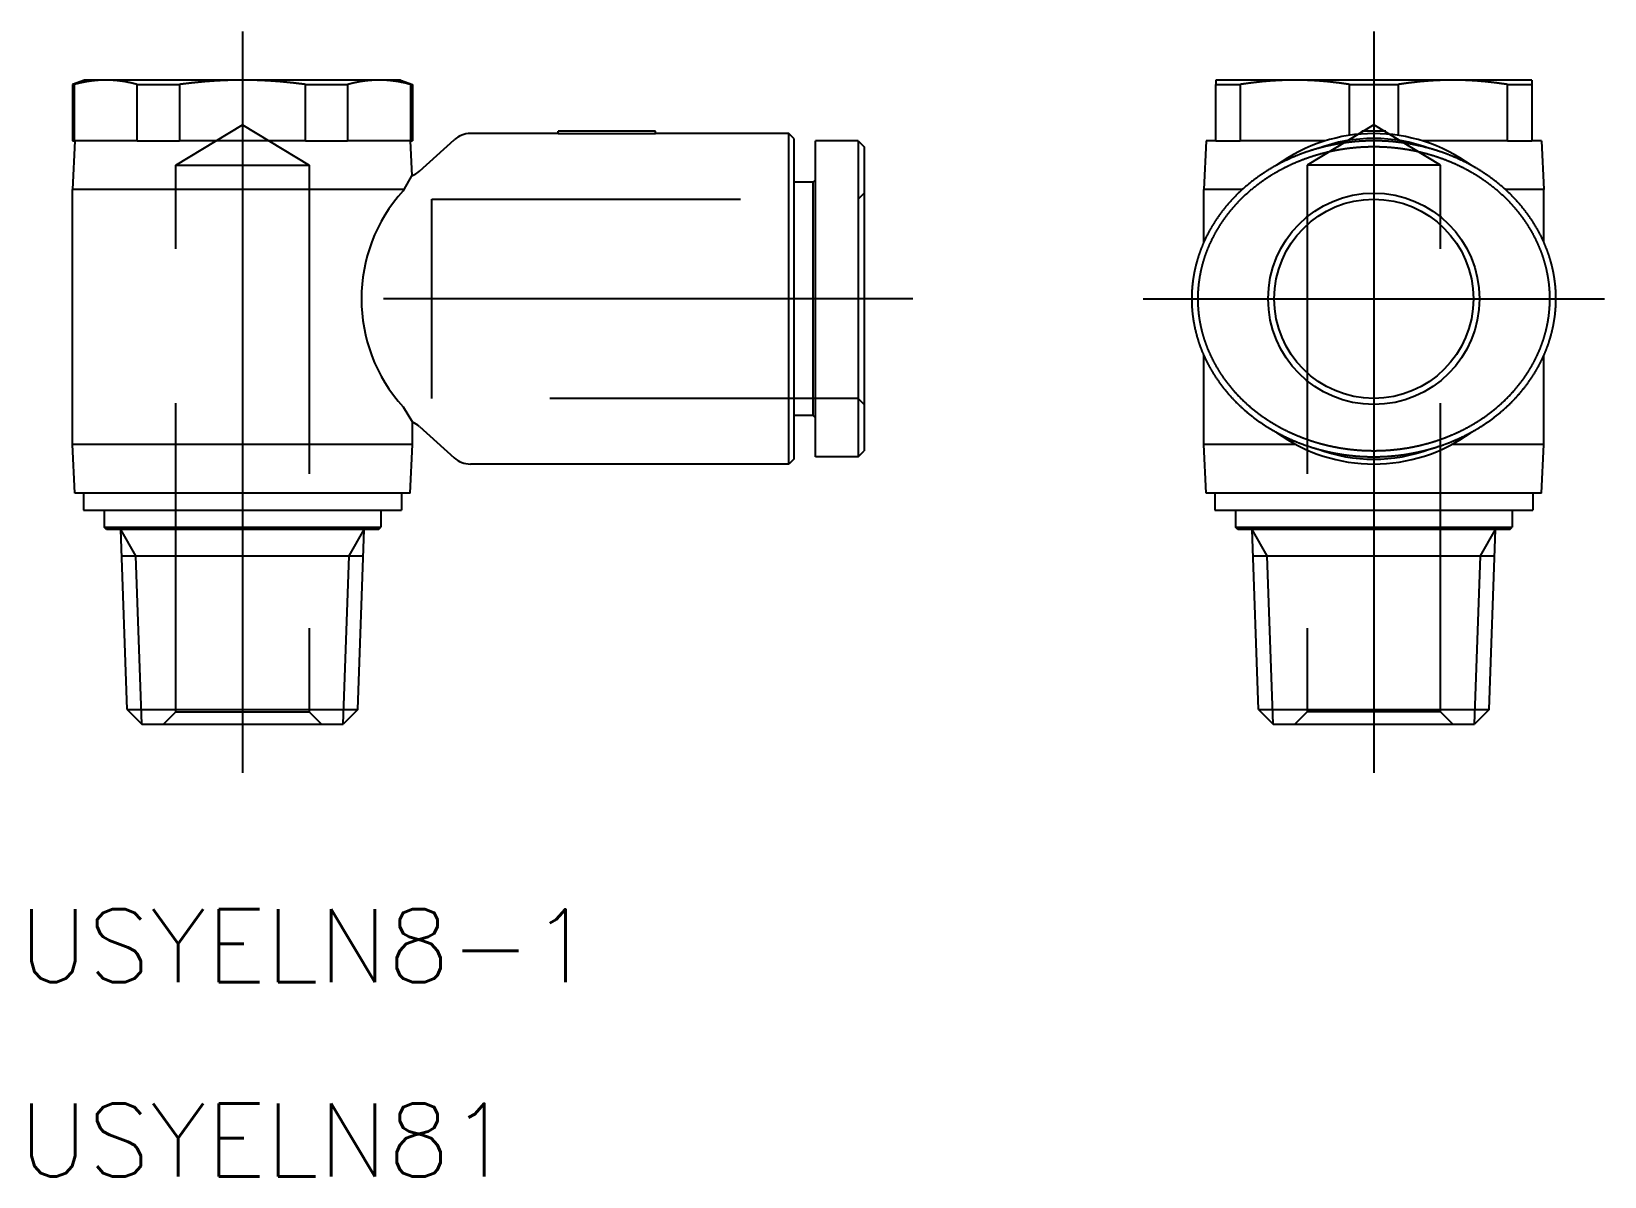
# Model space of a CAD drawing. Extents: x -34.3 to 30.5, y -36.1 to 11.
import ezdxf

# ---------------------------------------------------------------- set-up
doc = ezdxf.new("R2010")
doc.units = 0
doc.linetypes.add('CENTER', pattern=[50.8, 31.75, -6.35, 6.35, -6.35])
doc.linetypes.add('DASHED', pattern=[19.05, 12.7, -6.35])
doc.layers.get('0').update_dxf_attribs({"linetype": 'CONTINUOUS'})
doc.layers.add('CENTER', color=1, linetype='CENTER')
doc.styles.get("Standard").update_dxf_attribs({"font": 'txt.shx', "height": 3, "bigfont": 'bigfont.shx'})

msp = doc.modelspace()

# ---------------------------------------------------------------- texts
at = {"color": 7, "linetype": 'CONTINUOUS'}
for s, p in [('USYELN8-1', (-34.803, -28.118)), ('USYELN81', (-34.803, -36.118))]:
    msp.add_text(s, height=3, dxfattribs=at).set_placement(p)

# ---------------------------------------------------------------- linework, layer by layer
at = {"color": 7, "linetype": 'CONTINUOUS'}
for p, q in [((-32.1, 9), (-32.6, 8.818)), ((-32.6, 8.818), (-32.6, 6.5)), ((-32.6, 8.818), (-32.528, 8.818)), ((-32.528, 8.818), (-32.528, 6.5)), ((-31.229, 9), (-32.1, 9)), ((-25.6, 9), (-31.229, 9)), ((-29.93, 6.5), (-29.93, 8.818)), ((-29.93, 8.818), (-28.198, 8.818)), ((-28.198, 8.818), (-28.198, 6.5)), ((-19.971, 9), (-25.6, 9)), ((-23.002, 6.5), (-23.002, 8.818)), ((-23.002, 8.818), (-21.27, 8.818)), ((-21.27, 8.818), (-21.27, 6.5)), ((-19.1, 9), (-19.971, 9)), ((-19.1, 9), (-18.6, 8.818)), ((-18.672, 6.5), (-18.672, 8.818)), ((-18.672, 8.818), (-18.6, 8.818)), ((-18.6, 8.818), (-18.6, 6.5)), ((17.734, 9), (14.484, 9)), ((14.484, 9), (14.484, 8.818)), ((14.484, 6.5), (14.484, 8.818)), ((14.484, 8.818), (15.484, 8.818)), ((15.484, 8.818), (15.484, 6.5)), ((24.234, 9), (17.734, 9)), ((19.984, 6.726), (19.984, 8.818)), ((19.984, 8.818), (21.984, 8.818)), ((21.984, 8.818), (21.984, 6.726)), ((27.484, 9), (24.234, 9)), ((26.484, 6.5), (26.484, 8.818)), ((26.484, 8.818), (27.484, 8.818)), ((27.484, 9), (27.484, 8.818)), ((27.484, 8.818), (27.484, 6.5)), ((-32.5, 6.5), (-32.6, 4.5)), ((-32.6, 6.5), (-32.528, 6.5)), ((-32.387, 6.5), (-32.528, 6.5)), ((-30.072, 6.5), (-32.387, 6.5)), ((-29.93, 6.5), (-30.072, 6.5)), ((-29.93, 6.5), (-28.198, 6.5)), ((-27.915, 6.5), (-28.198, 6.5)), ((-23.285, 6.5), (-27.915, 6.5)), ((-23.002, 6.5), (-23.285, 6.5)), ((-23.002, 6.5), (-21.27, 6.5)), ((-21.128, 6.5), (-21.27, 6.5)), ((-18.813, 6.5), (-21.128, 6.5)), ((-18.672, 6.5), (-18.813, 6.5)), ((-18.7, 6.5), (-18.628, 5.065)), ((-18.672, 6.5), (-18.6, 6.5)), ((-18.315, 5.257), (-16.885, 6.543)), ((-12.6, 6.8), (-16.216, 6.8)), ((-8.6, 6.9), (-12.6, 6.9)), ((-12.6, 6.782), (-12.6, 6.9)), ((-8.6, 6.782), (-12.6, 6.782)), ((-8.6, 6.782), (-8.6, 6.9)), ((-3.1, 6.8), (-8.6, 6.8)), ((-3.1, -6.8), (-3.1, 6.8)), ((-2.9, 6.6), (-3.1, 6.8)), ((-2.9, 6.6), (-2.9, -6.6)), ((-2, -6.5), (-2, 6.5)), ((-0.25, 6.5), (-2, 6.5)), ((-0.25, 6.5), (-0.25, -6.5)), ((-0.25, 6.5), (0, 6.25)), ((14.084, 6.5), (13.984, 4.5)), ((14.484, 6.5), (14.084, 6.5)), ((14.484, 6.5), (15.484, 6.5)), ((15.729, 6.5), (15.484, 6.5)), ((18.987, 6.5), (15.729, 6.5)), ((21.484, 6.9), (20.484, 6.9)), ((20.484, 6.782), (20.484, 6.9)), ((26.239, 6.5), (22.982, 6.5)), ((26.484, 6.5), (26.239, 6.5)), ((26.484, 6.5), (27.484, 6.5)), ((27.884, 6.5), (27.484, 6.5)), ((27.884, 6.5), (27.984, 4.5)), ((0, 6.25), (0, -6.25)), ((-18.947, 4.499), (-18.626, 5.064)), ((-2.1, 4.8), (-2.9, 4.8)), ((-2.1, 4.8), (-2, 4.9)), ((-2.1, -4.8), (-2.1, 4.8)), ((-18.948, 4.5), (-32.6, 4.5)), ((-32.6, -6), (-32.6, 4.5)), ((-18.984, 4.447), (-18.948, 4.5)), ((13.984, 2.334), (13.984, 4.5)), ((15.572, 4.5), (13.984, 4.5)), ((27.984, 4.5), (26.396, 4.5)), ((27.984, 2.334), (27.984, 4.5)), ((13.984, -6), (13.984, -2.334)), ((27.984, -6), (27.984, -2.334)), ((-18.982, -4.446), (-18.598, -5.075)), ((-18.6, -6), (-18.6, -5.077)), ((-2.1, -4.8), (-2.9, -4.8)), ((-2.1, -4.8), (-2, -4.9)), ((-18.315, -5.257), (-16.885, -6.543)), ((-32.5, -8), (-32.6, -6)), ((-18.6, -6), (-32.6, -6)), ((-18.7, -8), (-18.6, -6)), ((-0.25, -6.5), (0, -6.25)), ((17.784, -6), (13.984, -6)), ((14.084, -8), (13.984, -6)), ((27.984, -6), (24.184, -6)), ((27.884, -8), (27.984, -6)), ((-3.1, -6.8), (-16.216, -6.8)), ((-2.9, -6.6), (-3.1, -6.8)), ((-0.25, -6.5), (-2, -6.5)), ((-18.7, -8), (-32.5, -8)), ((-32.15, -8), (-32.15, -8.7)), ((-19.05, -8), (-19.05, -8.7)), ((27.884, -8), (14.084, -8)), ((14.434, -8), (14.434, -8.7)), ((27.534, -8), (27.534, -8.7)), ((-32.15, -8.7), (-19.05, -8.7)), ((-31.3, -8.7), (-31.3, -9.4)), ((-19.9, -8.7), (-19.9, -9.4)), ((14.434, -8.7), (27.534, -8.7)), ((15.284, -8.7), (15.284, -9.4)), ((26.684, -8.7), (26.684, -9.4)), ((-31.3, -9.4), (-19.9, -9.4)), ((-31.2, -9.5), (-31.3, -9.4)), ((-20, -9.5), (-31.2, -9.5)), ((-30.346, -16.898), (-30.605, -9.5)), ((-20.854, -16.898), (-20.595, -9.5)), ((-20, -9.5), (-19.9, -9.4)), ((15.284, -9.4), (26.684, -9.4)), ((15.384, -9.5), (15.284, -9.4)), ((26.584, -9.5), (15.384, -9.5)), ((16.238, -16.898), (15.98, -9.5)), ((25.731, -16.898), (25.989, -9.5)), ((26.584, -9.5), (26.684, -9.4)), ((-30.567, -10.571), (-20.633, -10.571)), ((16.017, -10.571), (25.952, -10.571)), ((-30.346, -16.898), (-20.854, -16.898)), ((-30.346, -16.898), (-29.744, -17.5)), ((-20.854, -16.898), (-21.456, -17.5)), ((16.238, -16.898), (16.84, -17.5)), ((16.238, -16.898), (25.731, -16.898)), ((25.731, -16.898), (25.129, -17.5)), ((-29.744, -17.5), (-21.456, -17.5)), ((16.84, -17.5), (25.129, -17.5))]:
    msp.add_line(p, q, dxfattribs=at)
at = {"color": 3, "linetype": 'DASHED'}
for p, q in [((-28.35, 5.5), (-25.6, 7.152)), ((-25.6, 7.152), (-22.85, 5.5)), ((20.984, 7.152), (18.234, 5.5)), ((23.734, 5.5), (20.984, 7.152)), ((-28.35, -17), (-28.35, 5.5)), ((-28.35, 5.5), (-22.85, 5.5)), ((-22.85, 5.5), (-22.85, -17)), ((18.234, 5.5), (18.234, -17)), ((23.734, 5.5), (18.234, 5.5)), ((23.734, -17), (23.734, 5.5)), ((-17.8, 4.1), (-0.25, 4.1)), ((-17.8, -4.1), (-17.8, 4.1)), ((-0.25, 4.1), (0, 4.35)), ((-0.25, -4.1), (-17.8, -4.1)), ((0, -4.35), (-0.25, -4.1)), ((-28.85, -17.5), (-28.35, -17)), ((-28.35, -17), (-22.85, -17)), ((-22.85, -17), (-22.35, -17.5)), ((18.234, -17), (17.734, -17.5)), ((23.734, -17), (18.234, -17)), ((24.234, -17.5), (23.734, -17))]:
    msp.add_line(p, q, dxfattribs=at)
at = {"color": 3, "linetype": 'CONTINUOUS'}
for p, q in [((-29.986, -10.571), (-30.605, -9.5)), ((-21.214, -10.571), (-20.595, -9.5)), ((16.598, -10.571), (15.98, -9.5)), ((25.371, -10.571), (25.989, -9.5)), ((-29.744, -17.5), (-29.986, -10.571)), ((-21.456, -17.5), (-21.214, -10.571)), ((16.84, -17.5), (16.598, -10.571)), ((25.129, -17.5), (25.371, -10.571))]:
    msp.add_line(p, q, dxfattribs=at)
at = {"color": 7}
for points in [[(-31.229, 9, 0), (-31.243, 9, 0), (-31.256, 9, 0), (-31.269, 9, 0), (-31.283, 9, 0), (-31.296, 8.999, 0), (-31.31, 8.999, 0), (-31.323, 8.999, 0), (-31.336, 8.999, 0), (-31.35, 8.998, 0), (-31.363, 8.998, 0), (-31.377, 8.998, 0), (-31.39, 8.997, 0), (-31.403, 8.997, 0), (-31.417, 8.996, 0), (-31.43, 8.995, 0), (-31.443, 8.995, 0), (-31.457, 8.994, 0), (-31.47, 8.993, 0), (-31.483, 8.993, 0), (-31.497, 8.992, 0), (-31.51, 8.991, 0), (-31.524, 8.99, 0), (-31.537, 8.989, 0), (-31.55, 8.988, 0), (-31.564, 8.987, 0), (-31.577, 8.986, 0), (-31.591, 8.985, 0), (-31.604, 8.984, 0), (-31.617, 8.983, 0), (-31.631, 8.982, 0), (-31.644, 8.981, 0), (-31.658, 8.98, 0), (-31.671, 8.978, 0), (-31.684, 8.977, 0), (-31.698, 8.976, 0), (-31.711, 8.974, 0), (-31.725, 8.973, 0), (-31.738, 8.971, 0), (-31.752, 8.97, 0), (-31.765, 8.968, 0), (-31.779, 8.966, 0), (-31.792, 8.965, 0), (-31.806, 8.963, 0), (-31.819, 8.961, 0), (-31.833, 8.96, 0), (-31.846, 8.958, 0), (-31.86, 8.956, 0), (-31.873, 8.954, 0), (-31.887, 8.952, 0), (-31.9, 8.95, 0), (-31.914, 8.948, 0), (-31.928, 8.946, 0), (-31.941, 8.944, 0), (-31.955, 8.942, 0), (-31.968, 8.94, 0), (-31.982, 8.937, 0), (-31.996, 8.935, 0), (-32.009, 8.933, 0), (-32.023, 8.93, 0), (-32.037, 8.928, 0), (-32.05, 8.926, 0), (-32.064, 8.923, 0), (-32.078, 8.921, 0), (-32.092, 8.918, 0), (-32.105, 8.915, 0), (-32.119, 8.913, 0), (-32.133, 8.91, 0), (-32.147, 8.907, 0), (-32.161, 8.905, 0), (-32.175, 8.902, 0), (-32.188, 8.899, 0), (-32.202, 8.896, 0), (-32.216, 8.893, 0), (-32.23, 8.89, 0), (-32.244, 8.887, 0), (-32.258, 8.884, 0), (-32.272, 8.881, 0), (-32.286, 8.878, 0), (-32.3, 8.875, 0), (-32.314, 8.872, 0), (-32.328, 8.868, 0), (-32.343, 8.865, 0), (-32.357, 8.862, 0), (-32.371, 8.858, 0), (-32.385, 8.855, 0), (-32.399, 8.851, 0), (-32.413, 8.848, 0), (-32.428, 8.844, 0), (-32.442, 8.841, 0), (-32.456, 8.837, 0), (-32.471, 8.833, 0), (-32.485, 8.83, 0), (-32.499, 8.826, 0), (-32.514, 8.822, 0), (-32.528, 8.818, 0)], [(-29.93, 8.818, 0), (-29.945, 8.822, 0), (-29.959, 8.826, 0), (-29.973, 8.83, 0), (-29.988, 8.833, 0), (-30.002, 8.837, 0), (-30.016, 8.841, 0), (-30.031, 8.844, 0), (-30.045, 8.848, 0), (-30.059, 8.851, 0), (-30.073, 8.855, 0), (-30.087, 8.858, 0), (-30.102, 8.862, 0), (-30.116, 8.865, 0), (-30.13, 8.868, 0), (-30.144, 8.872, 0), (-30.158, 8.875, 0), (-30.172, 8.878, 0), (-30.186, 8.881, 0), (-30.2, 8.884, 0), (-30.214, 8.887, 0), (-30.228, 8.89, 0), (-30.242, 8.893, 0), (-30.256, 8.896, 0), (-30.27, 8.899, 0), (-30.284, 8.902, 0), (-30.297, 8.905, 0), (-30.311, 8.907, 0), (-30.325, 8.91, 0), (-30.339, 8.913, 0), (-30.353, 8.915, 0), (-30.367, 8.918, 0), (-30.38, 8.921, 0), (-30.394, 8.923, 0), (-30.408, 8.926, 0), (-30.422, 8.928, 0), (-30.435, 8.93, 0), (-30.449, 8.933, 0), (-30.463, 8.935, 0), (-30.476, 8.937, 0), (-30.49, 8.94, 0), (-30.503, 8.942, 0), (-30.517, 8.944, 0), (-30.531, 8.946, 0), (-30.544, 8.948, 0), (-30.558, 8.95, 0), (-30.572, 8.952, 0), (-30.585, 8.954, 0), (-30.599, 8.956, 0), (-30.612, 8.958, 0), (-30.626, 8.96, 0), (-30.639, 8.961, 0), (-30.653, 8.963, 0), (-30.666, 8.965, 0), (-30.68, 8.966, 0), (-30.693, 8.968, 0), (-30.707, 8.97, 0), (-30.72, 8.971, 0), (-30.733, 8.973, 0), (-30.747, 8.974, 0), (-30.76, 8.976, 0), (-30.774, 8.977, 0), (-30.787, 8.978, 0), (-30.801, 8.98, 0), (-30.814, 8.981, 0), (-30.828, 8.982, 0), (-30.841, 8.983, 0), (-30.854, 8.984, 0), (-30.868, 8.985, 0), (-30.881, 8.986, 0), (-30.895, 8.987, 0), (-30.908, 8.988, 0), (-30.921, 8.989, 0), (-30.935, 8.99, 0), (-30.948, 8.991, 0), (-30.961, 8.992, 0), (-30.975, 8.993, 0), (-30.988, 8.993, 0), (-31.002, 8.994, 0), (-31.015, 8.995, 0), (-31.028, 8.995, 0), (-31.042, 8.996, 0), (-31.055, 8.997, 0), (-31.068, 8.997, 0), (-31.082, 8.998, 0), (-31.095, 8.998, 0), (-31.109, 8.998, 0), (-31.122, 8.999, 0), (-31.135, 8.999, 0), (-31.149, 8.999, 0), (-31.162, 8.999, 0), (-31.175, 9, 0), (-31.189, 9, 0), (-31.202, 9, 0), (-31.216, 9, 0), (-31.229, 9, 0)], [(-25.6, 9, 0), (-25.627, 9, 0), (-25.654, 9, 0), (-25.68, 9, 0), (-25.707, 9, 0), (-25.734, 8.999, 0), (-25.761, 8.999, 0), (-25.788, 8.999, 0), (-25.814, 8.999, 0), (-25.841, 8.998, 0), (-25.868, 8.998, 0), (-25.895, 8.998, 0), (-25.922, 8.997, 0), (-25.948, 8.997, 0), (-25.975, 8.996, 0), (-26.002, 8.995, 0), (-26.029, 8.995, 0), (-26.055, 8.994, 0), (-26.082, 8.993, 0), (-26.109, 8.993, 0), (-26.136, 8.992, 0), (-26.162, 8.991, 0), (-26.189, 8.99, 0), (-26.216, 8.989, 0), (-26.243, 8.988, 0), (-26.269, 8.987, 0), (-26.296, 8.986, 0), (-26.323, 8.985, 0), (-26.35, 8.984, 0), (-26.377, 8.983, 0), (-26.403, 8.982, 0), (-26.43, 8.981, 0), (-26.457, 8.98, 0), (-26.484, 8.978, 0), (-26.511, 8.977, 0), (-26.538, 8.976, 0), (-26.564, 8.974, 0), (-26.591, 8.973, 0), (-26.618, 8.971, 0), (-26.645, 8.97, 0), (-26.672, 8.968, 0), (-26.699, 8.966, 0), (-26.726, 8.965, 0), (-26.753, 8.963, 0), (-26.78, 8.961, 0), (-26.807, 8.96, 0), (-26.834, 8.958, 0), (-26.861, 8.956, 0), (-26.888, 8.954, 0), (-26.915, 8.952, 0), (-26.942, 8.95, 0), (-26.97, 8.948, 0), (-26.997, 8.946, 0), (-27.024, 8.944, 0), (-27.051, 8.942, 0), (-27.079, 8.94, 0), (-27.106, 8.937, 0), (-27.133, 8.935, 0), (-27.16, 8.933, 0), (-27.188, 8.93, 0), (-27.215, 8.928, 0), (-27.243, 8.926, 0), (-27.27, 8.923, 0), (-27.298, 8.921, 0), (-27.325, 8.918, 0), (-27.353, 8.915, 0), (-27.38, 8.913, 0), (-27.408, 8.91, 0), (-27.436, 8.907, 0), (-27.463, 8.905, 0), (-27.491, 8.902, 0), (-27.519, 8.899, 0), (-27.547, 8.896, 0), (-27.574, 8.893, 0), (-27.602, 8.89, 0), (-27.63, 8.887, 0), (-27.658, 8.884, 0), (-27.686, 8.881, 0), (-27.714, 8.878, 0), (-27.742, 8.875, 0), (-27.77, 8.872, 0), (-27.799, 8.868, 0), (-27.827, 8.865, 0), (-27.855, 8.862, 0), (-27.883, 8.858, 0), (-27.912, 8.855, 0), (-27.94, 8.851, 0), (-27.969, 8.848, 0), (-27.997, 8.844, 0), (-28.026, 8.841, 0), (-28.054, 8.837, 0), (-28.083, 8.833, 0), (-28.112, 8.83, 0), (-28.14, 8.826, 0), (-28.169, 8.822, 0), (-28.198, 8.818, 0)], [(-23.002, 8.818, 0), (-23.031, 8.822, 0), (-23.06, 8.826, 0), (-23.088, 8.83, 0), (-23.117, 8.833, 0), (-23.146, 8.837, 0), (-23.174, 8.841, 0), (-23.203, 8.844, 0), (-23.231, 8.848, 0), (-23.26, 8.851, 0), (-23.288, 8.855, 0), (-23.317, 8.858, 0), (-23.345, 8.862, 0), (-23.373, 8.865, 0), (-23.401, 8.868, 0), (-23.43, 8.872, 0), (-23.458, 8.875, 0), (-23.486, 8.878, 0), (-23.514, 8.881, 0), (-23.542, 8.884, 0), (-23.57, 8.887, 0), (-23.598, 8.89, 0), (-23.626, 8.893, 0), (-23.654, 8.896, 0), (-23.681, 8.899, 0), (-23.709, 8.902, 0), (-23.737, 8.905, 0), (-23.764, 8.907, 0), (-23.792, 8.91, 0), (-23.82, 8.913, 0), (-23.847, 8.915, 0), (-23.875, 8.918, 0), (-23.902, 8.921, 0), (-23.93, 8.923, 0), (-23.957, 8.926, 0), (-23.985, 8.928, 0), (-24.012, 8.93, 0), (-24.04, 8.933, 0), (-24.067, 8.935, 0), (-24.094, 8.937, 0), (-24.121, 8.94, 0), (-24.149, 8.942, 0), (-24.176, 8.944, 0), (-24.203, 8.946, 0), (-24.23, 8.948, 0), (-24.258, 8.95, 0), (-24.285, 8.952, 0), (-24.312, 8.954, 0), (-24.339, 8.956, 0), (-24.366, 8.958, 0), (-24.393, 8.96, 0), (-24.42, 8.961, 0), (-24.447, 8.963, 0), (-24.474, 8.965, 0), (-24.501, 8.966, 0), (-24.528, 8.968, 0), (-24.555, 8.97, 0), (-24.582, 8.971, 0), (-24.609, 8.973, 0), (-24.636, 8.974, 0), (-24.662, 8.976, 0), (-24.689, 8.977, 0), (-24.716, 8.978, 0), (-24.743, 8.98, 0), (-24.77, 8.981, 0), (-24.797, 8.982, 0), (-24.823, 8.983, 0), (-24.85, 8.984, 0), (-24.877, 8.985, 0), (-24.904, 8.986, 0), (-24.931, 8.987, 0), (-24.957, 8.988, 0), (-24.984, 8.989, 0), (-25.011, 8.99, 0), (-25.038, 8.991, 0), (-25.064, 8.992, 0), (-25.091, 8.993, 0), (-25.118, 8.993, 0), (-25.145, 8.994, 0), (-25.172, 8.995, 0), (-25.198, 8.995, 0), (-25.225, 8.996, 0), (-25.252, 8.997, 0), (-25.279, 8.997, 0), (-25.305, 8.998, 0), (-25.332, 8.998, 0), (-25.359, 8.998, 0), (-25.386, 8.999, 0), (-25.412, 8.999, 0), (-25.439, 8.999, 0), (-25.466, 8.999, 0), (-25.493, 9, 0), (-25.52, 9, 0), (-25.546, 9, 0), (-25.573, 9, 0), (-25.6, 9, 0)], [(-19.971, 9, 0), (-19.984, 9, 0), (-19.998, 9, 0), (-20.011, 9, 0), (-20.024, 9, 0), (-20.038, 8.999, 0), (-20.051, 8.999, 0), (-20.065, 8.999, 0), (-20.078, 8.999, 0), (-20.091, 8.998, 0), (-20.105, 8.998, 0), (-20.118, 8.998, 0), (-20.132, 8.997, 0), (-20.145, 8.997, 0), (-20.158, 8.996, 0), (-20.172, 8.995, 0), (-20.185, 8.995, 0), (-20.198, 8.994, 0), (-20.212, 8.993, 0), (-20.225, 8.993, 0), (-20.239, 8.992, 0), (-20.252, 8.991, 0), (-20.265, 8.99, 0), (-20.279, 8.989, 0), (-20.292, 8.988, 0), (-20.305, 8.987, 0), (-20.319, 8.986, 0), (-20.332, 8.985, 0), (-20.346, 8.984, 0), (-20.359, 8.983, 0), (-20.372, 8.982, 0), (-20.386, 8.981, 0), (-20.399, 8.98, 0), (-20.413, 8.978, 0), (-20.426, 8.977, 0), (-20.44, 8.976, 0), (-20.453, 8.974, 0), (-20.466, 8.973, 0), (-20.48, 8.971, 0), (-20.493, 8.97, 0), (-20.507, 8.968, 0), (-20.52, 8.966, 0), (-20.534, 8.965, 0), (-20.547, 8.963, 0), (-20.561, 8.961, 0), (-20.574, 8.96, 0), (-20.588, 8.958, 0), (-20.601, 8.956, 0), (-20.615, 8.954, 0), (-20.628, 8.952, 0), (-20.642, 8.95, 0), (-20.656, 8.948, 0), (-20.669, 8.946, 0), (-20.683, 8.944, 0), (-20.697, 8.942, 0), (-20.71, 8.94, 0), (-20.724, 8.937, 0), (-20.737, 8.935, 0), (-20.751, 8.933, 0), (-20.765, 8.93, 0), (-20.779, 8.928, 0), (-20.792, 8.926, 0), (-20.806, 8.923, 0), (-20.82, 8.921, 0), (-20.833, 8.918, 0), (-20.847, 8.915, 0), (-20.861, 8.913, 0), (-20.875, 8.91, 0), (-20.889, 8.907, 0), (-20.902, 8.905, 0), (-20.916, 8.902, 0), (-20.93, 8.899, 0), (-20.944, 8.896, 0), (-20.958, 8.893, 0), (-20.972, 8.89, 0), (-20.986, 8.887, 0), (-21, 8.884, 0), (-21.014, 8.881, 0), (-21.028, 8.878, 0), (-21.042, 8.875, 0), (-21.056, 8.872, 0), (-21.07, 8.868, 0), (-21.084, 8.865, 0), (-21.098, 8.862, 0), (-21.113, 8.858, 0), (-21.127, 8.855, 0), (-21.141, 8.851, 0), (-21.155, 8.848, 0), (-21.169, 8.844, 0), (-21.184, 8.841, 0), (-21.198, 8.837, 0), (-21.212, 8.833, 0), (-21.227, 8.83, 0), (-21.241, 8.826, 0), (-21.255, 8.822, 0), (-21.27, 8.818, 0)], [(-18.672, 8.818, 0), (-18.686, 8.822, 0), (-18.701, 8.826, 0), (-18.715, 8.83, 0), (-18.729, 8.833, 0), (-18.744, 8.837, 0), (-18.758, 8.841, 0), (-18.772, 8.844, 0), (-18.787, 8.848, 0), (-18.801, 8.851, 0), (-18.815, 8.855, 0), (-18.829, 8.858, 0), (-18.843, 8.862, 0), (-18.857, 8.865, 0), (-18.872, 8.868, 0), (-18.886, 8.872, 0), (-18.9, 8.875, 0), (-18.914, 8.878, 0), (-18.928, 8.881, 0), (-18.942, 8.884, 0), (-18.956, 8.887, 0), (-18.97, 8.89, 0), (-18.984, 8.893, 0), (-18.998, 8.896, 0), (-19.012, 8.899, 0), (-19.025, 8.902, 0), (-19.039, 8.905, 0), (-19.053, 8.907, 0), (-19.067, 8.91, 0), (-19.081, 8.913, 0), (-19.095, 8.915, 0), (-19.108, 8.918, 0), (-19.122, 8.921, 0), (-19.136, 8.923, 0), (-19.149, 8.926, 0), (-19.163, 8.928, 0), (-19.177, 8.93, 0), (-19.191, 8.933, 0), (-19.204, 8.935, 0), (-19.218, 8.937, 0), (-19.232, 8.94, 0), (-19.245, 8.942, 0), (-19.259, 8.944, 0), (-19.272, 8.946, 0), (-19.286, 8.948, 0), (-19.3, 8.95, 0), (-19.313, 8.952, 0), (-19.327, 8.954, 0), (-19.34, 8.956, 0), (-19.354, 8.958, 0), (-19.367, 8.96, 0), (-19.381, 8.961, 0), (-19.394, 8.963, 0), (-19.408, 8.965, 0), (-19.421, 8.966, 0), (-19.435, 8.968, 0), (-19.448, 8.97, 0), (-19.462, 8.971, 0), (-19.475, 8.973, 0), (-19.489, 8.974, 0), (-19.502, 8.976, 0), (-19.515, 8.977, 0), (-19.529, 8.978, 0), (-19.542, 8.98, 0), (-19.556, 8.981, 0), (-19.569, 8.982, 0), (-19.583, 8.983, 0), (-19.596, 8.984, 0), (-19.609, 8.985, 0), (-19.623, 8.986, 0), (-19.636, 8.987, 0), (-19.65, 8.988, 0), (-19.663, 8.989, 0), (-19.676, 8.99, 0), (-19.69, 8.991, 0), (-19.703, 8.992, 0), (-19.716, 8.993, 0), (-19.73, 8.993, 0), (-19.743, 8.994, 0), (-19.757, 8.995, 0), (-19.77, 8.995, 0), (-19.783, 8.996, 0), (-19.797, 8.997, 0), (-19.81, 8.997, 0), (-19.823, 8.998, 0), (-19.837, 8.998, 0), (-19.85, 8.998, 0), (-19.864, 8.999, 0), (-19.877, 8.999, 0), (-19.89, 8.999, 0), (-19.904, 8.999, 0), (-19.917, 9, 0), (-19.931, 9, 0), (-19.944, 9, 0), (-19.957, 9, 0), (-19.971, 9, 0)], [(17.734, 9, 0), (17.711, 9, 0), (17.688, 9, 0), (17.665, 9, 0), (17.641, 9, 0), (17.618, 8.999, 0), (17.595, 8.999, 0), (17.572, 8.999, 0), (17.549, 8.999, 0), (17.526, 8.998, 0), (17.502, 8.998, 0), (17.479, 8.998, 0), (17.456, 8.997, 0), (17.433, 8.997, 0), (17.41, 8.996, 0), (17.386, 8.995, 0), (17.363, 8.995, 0), (17.34, 8.994, 0), (17.317, 8.993, 0), (17.294, 8.993, 0), (17.271, 8.992, 0), (17.247, 8.991, 0), (17.224, 8.99, 0), (17.201, 8.989, 0), (17.178, 8.988, 0), (17.155, 8.987, 0), (17.131, 8.986, 0), (17.108, 8.985, 0), (17.085, 8.984, 0), (17.062, 8.983, 0), (17.039, 8.982, 0), (17.015, 8.981, 0), (16.992, 8.98, 0), (16.969, 8.978, 0), (16.946, 8.977, 0), (16.922, 8.976, 0), (16.899, 8.974, 0), (16.876, 8.973, 0), (16.852, 8.971, 0), (16.829, 8.97, 0), (16.806, 8.968, 0), (16.782, 8.966, 0), (16.759, 8.965, 0), (16.736, 8.963, 0), (16.712, 8.961, 0), (16.689, 8.96, 0), (16.666, 8.958, 0), (16.642, 8.956, 0), (16.619, 8.954, 0), (16.595, 8.952, 0), (16.572, 8.95, 0), (16.548, 8.948, 0), (16.525, 8.946, 0), (16.501, 8.944, 0), (16.477, 8.942, 0), (16.454, 8.94, 0), (16.43, 8.937, 0), (16.407, 8.935, 0), (16.383, 8.933, 0), (16.359, 8.93, 0), (16.335, 8.928, 0), (16.312, 8.926, 0), (16.288, 8.923, 0), (16.264, 8.921, 0), (16.24, 8.918, 0), (16.216, 8.915, 0), (16.192, 8.913, 0), (16.169, 8.91, 0), (16.145, 8.907, 0), (16.121, 8.905, 0), (16.097, 8.902, 0), (16.073, 8.899, 0), (16.049, 8.896, 0), (16.024, 8.893, 0), (16, 8.89, 0), (15.976, 8.887, 0), (15.952, 8.884, 0), (15.928, 8.881, 0), (15.903, 8.878, 0), (15.879, 8.875, 0), (15.855, 8.872, 0), (15.83, 8.868, 0), (15.806, 8.865, 0), (15.781, 8.862, 0), (15.757, 8.858, 0), (15.732, 8.855, 0), (15.708, 8.851, 0), (15.683, 8.848, 0), (15.658, 8.844, 0), (15.634, 8.841, 0), (15.609, 8.837, 0), (15.584, 8.833, 0), (15.559, 8.83, 0), (15.534, 8.826, 0), (15.509, 8.822, 0), (15.484, 8.818, 0)], [(19.984, 8.818, 0), (19.959, 8.822, 0), (19.934, 8.826, 0), (19.91, 8.83, 0), (19.885, 8.833, 0), (19.86, 8.837, 0), (19.835, 8.841, 0), (19.81, 8.844, 0), (19.786, 8.848, 0), (19.761, 8.851, 0), (19.736, 8.855, 0), (19.712, 8.858, 0), (19.687, 8.862, 0), (19.663, 8.865, 0), (19.638, 8.868, 0), (19.614, 8.872, 0), (19.59, 8.875, 0), (19.565, 8.878, 0), (19.541, 8.881, 0), (19.517, 8.884, 0), (19.492, 8.887, 0), (19.468, 8.89, 0), (19.444, 8.893, 0), (19.42, 8.896, 0), (19.396, 8.899, 0), (19.372, 8.902, 0), (19.348, 8.905, 0), (19.324, 8.907, 0), (19.3, 8.91, 0), (19.276, 8.913, 0), (19.252, 8.915, 0), (19.228, 8.918, 0), (19.204, 8.921, 0), (19.181, 8.923, 0), (19.157, 8.926, 0), (19.133, 8.928, 0), (19.11, 8.93, 0), (19.086, 8.933, 0), (19.062, 8.935, 0), (19.038, 8.937, 0), (19.015, 8.94, 0), (18.991, 8.942, 0), (18.968, 8.944, 0), (18.944, 8.946, 0), (18.921, 8.948, 0), (18.897, 8.95, 0), (18.873, 8.952, 0), (18.85, 8.954, 0), (18.827, 8.956, 0), (18.803, 8.958, 0), (18.78, 8.96, 0), (18.756, 8.961, 0), (18.733, 8.963, 0), (18.709, 8.965, 0), (18.686, 8.966, 0), (18.663, 8.968, 0), (18.64, 8.97, 0), (18.616, 8.971, 0), (18.593, 8.973, 0), (18.57, 8.974, 0), (18.546, 8.976, 0), (18.523, 8.977, 0), (18.5, 8.978, 0), (18.477, 8.98, 0), (18.453, 8.981, 0), (18.43, 8.982, 0), (18.407, 8.983, 0), (18.384, 8.984, 0), (18.36, 8.985, 0), (18.337, 8.986, 0), (18.314, 8.987, 0), (18.291, 8.988, 0), (18.268, 8.989, 0), (18.244, 8.99, 0), (18.221, 8.991, 0), (18.198, 8.992, 0), (18.175, 8.993, 0), (18.152, 8.993, 0), (18.129, 8.994, 0), (18.105, 8.995, 0), (18.082, 8.995, 0), (18.059, 8.996, 0), (18.036, 8.997, 0), (18.013, 8.997, 0), (17.99, 8.998, 0), (17.966, 8.998, 0), (17.943, 8.998, 0), (17.92, 8.999, 0), (17.897, 8.999, 0), (17.874, 8.999, 0), (17.85, 8.999, 0), (17.827, 9, 0), (17.804, 9, 0), (17.781, 9, 0), (17.758, 9, 0), (17.734, 9, 0)], [(24.234, 9, 0), (24.211, 9, 0), (24.188, 9, 0), (24.165, 9, 0), (24.141, 9, 0), (24.118, 8.999, 0), (24.095, 8.999, 0), (24.072, 8.999, 0), (24.049, 8.999, 0), (24.026, 8.998, 0), (24.002, 8.998, 0), (23.979, 8.998, 0), (23.956, 8.997, 0), (23.933, 8.997, 0), (23.91, 8.996, 0), (23.886, 8.995, 0), (23.863, 8.995, 0), (23.84, 8.994, 0), (23.817, 8.993, 0), (23.794, 8.993, 0), (23.771, 8.992, 0), (23.747, 8.991, 0), (23.724, 8.99, 0), (23.701, 8.989, 0), (23.678, 8.988, 0), (23.655, 8.987, 0), (23.631, 8.986, 0), (23.608, 8.985, 0), (23.585, 8.984, 0), (23.562, 8.983, 0), (23.539, 8.982, 0), (23.515, 8.981, 0), (23.492, 8.98, 0), (23.469, 8.978, 0), (23.446, 8.977, 0), (23.422, 8.976, 0), (23.399, 8.974, 0), (23.376, 8.973, 0), (23.352, 8.971, 0), (23.329, 8.97, 0), (23.306, 8.968, 0), (23.282, 8.966, 0), (23.259, 8.965, 0), (23.236, 8.963, 0), (23.212, 8.961, 0), (23.189, 8.96, 0), (23.166, 8.958, 0), (23.142, 8.956, 0), (23.119, 8.954, 0), (23.095, 8.952, 0), (23.072, 8.95, 0), (23.048, 8.948, 0), (23.025, 8.946, 0), (23.001, 8.944, 0), (22.977, 8.942, 0), (22.954, 8.94, 0), (22.93, 8.937, 0), (22.907, 8.935, 0), (22.883, 8.933, 0), (22.859, 8.93, 0), (22.835, 8.928, 0), (22.812, 8.926, 0), (22.788, 8.923, 0), (22.764, 8.921, 0), (22.74, 8.918, 0), (22.716, 8.915, 0), (22.692, 8.913, 0), (22.669, 8.91, 0), (22.645, 8.907, 0), (22.621, 8.905, 0), (22.597, 8.902, 0), (22.573, 8.899, 0), (22.549, 8.896, 0), (22.524, 8.893, 0), (22.5, 8.89, 0), (22.476, 8.887, 0), (22.452, 8.884, 0), (22.428, 8.881, 0), (22.403, 8.878, 0), (22.379, 8.875, 0), (22.355, 8.872, 0), (22.33, 8.868, 0), (22.306, 8.865, 0), (22.281, 8.862, 0), (22.257, 8.858, 0), (22.232, 8.855, 0), (22.208, 8.851, 0), (22.183, 8.848, 0), (22.158, 8.844, 0), (22.134, 8.841, 0), (22.109, 8.837, 0), (22.084, 8.833, 0), (22.059, 8.83, 0), (22.034, 8.826, 0), (22.009, 8.822, 0), (21.984, 8.818, 0)], [(26.484, 8.818, 0), (26.459, 8.822, 0), (26.434, 8.826, 0), (26.41, 8.83, 0), (26.385, 8.833, 0), (26.36, 8.837, 0), (26.335, 8.841, 0), (26.31, 8.844, 0), (26.286, 8.848, 0), (26.261, 8.851, 0), (26.236, 8.855, 0), (26.212, 8.858, 0), (26.187, 8.862, 0), (26.163, 8.865, 0), (26.138, 8.868, 0), (26.114, 8.872, 0), (26.09, 8.875, 0), (26.065, 8.878, 0), (26.041, 8.881, 0), (26.017, 8.884, 0), (25.992, 8.887, 0), (25.968, 8.89, 0), (25.944, 8.893, 0), (25.92, 8.896, 0), (25.896, 8.899, 0), (25.872, 8.902, 0), (25.848, 8.905, 0), (25.824, 8.907, 0), (25.8, 8.91, 0), (25.776, 8.913, 0), (25.752, 8.915, 0), (25.728, 8.918, 0), (25.704, 8.921, 0), (25.681, 8.923, 0), (25.657, 8.926, 0), (25.633, 8.928, 0), (25.61, 8.93, 0), (25.586, 8.933, 0), (25.562, 8.935, 0), (25.538, 8.937, 0), (25.515, 8.94, 0), (25.491, 8.942, 0), (25.468, 8.944, 0), (25.444, 8.946, 0), (25.421, 8.948, 0), (25.397, 8.95, 0), (25.373, 8.952, 0), (25.35, 8.954, 0), (25.327, 8.956, 0), (25.303, 8.958, 0), (25.28, 8.96, 0), (25.256, 8.961, 0), (25.233, 8.963, 0), (25.209, 8.965, 0), (25.186, 8.966, 0), (25.163, 8.968, 0), (25.14, 8.97, 0), (25.116, 8.971, 0), (25.093, 8.973, 0), (25.07, 8.974, 0), (25.046, 8.976, 0), (25.023, 8.977, 0), (25, 8.978, 0), (24.977, 8.98, 0), (24.953, 8.981, 0), (24.93, 8.982, 0), (24.907, 8.983, 0), (24.884, 8.984, 0), (24.86, 8.985, 0), (24.837, 8.986, 0), (24.814, 8.987, 0), (24.791, 8.988, 0), (24.768, 8.989, 0), (24.744, 8.99, 0), (24.721, 8.991, 0), (24.698, 8.992, 0), (24.675, 8.993, 0), (24.652, 8.993, 0), (24.629, 8.994, 0), (24.605, 8.995, 0), (24.582, 8.995, 0), (24.559, 8.996, 0), (24.536, 8.997, 0), (24.513, 8.997, 0), (24.49, 8.998, 0), (24.466, 8.998, 0), (24.443, 8.998, 0), (24.42, 8.999, 0), (24.397, 8.999, 0), (24.374, 8.999, 0), (24.35, 8.999, 0), (24.327, 9, 0), (24.304, 9, 0), (24.281, 9, 0), (24.258, 9, 0), (24.234, 9, 0)], [(20.984, -6.5, 0), (20.998, -6.5, 0), (21.011, -6.5, 0), (21.025, -6.5, 0), (21.038, -6.5, 0), (21.052, -6.5, 0), (21.065, -6.5, 0), (21.079, -6.5, 0), (21.092, -6.499, 0), (21.106, -6.499, 0), (21.119, -6.499, 0), (21.133, -6.499, 0), (21.146, -6.499, 0), (21.16, -6.498, 0), (21.173, -6.498, 0), (21.187, -6.498, 0), (21.2, -6.497, 0), (21.214, -6.497, 0), (21.227, -6.497, 0), (21.241, -6.496, 0), (21.254, -6.496, 0), (21.268, -6.495, 0), (21.281, -6.495, 0), (21.295, -6.495, 0), (21.308, -6.494, 0), (21.322, -6.494, 0), (21.336, -6.493, 0), (21.349, -6.492, 0), (21.363, -6.492, 0), (21.376, -6.491, 0), (21.39, -6.491, 0), (21.404, -6.49, 0), (21.417, -6.489, 0), (21.431, -6.489, 0), (21.445, -6.488, 0), (21.458, -6.487, 0), (21.472, -6.486, 0), (21.486, -6.486, 0), (21.5, -6.485, 0), (21.514, -6.484, 0), (21.527, -6.483, 0), (21.541, -6.482, 0), (21.555, -6.481, 0), (21.569, -6.48, 0), (21.583, -6.479, 0), (21.597, -6.478, 0), (21.611, -6.477, 0), (21.625, -6.476, 0), (21.639, -6.475, 0), (21.653, -6.474, 0), (21.667, -6.473, 0), (21.681, -6.472, 0), (21.695, -6.471, 0), (21.709, -6.47, 0), (21.724, -6.468, 0), (21.738, -6.467, 0), (21.752, -6.466, 0), (21.767, -6.465, 0), (21.781, -6.463, 0), (21.795, -6.462, 0), (21.81, -6.461, 0), (21.824, -6.459, 0), (21.839, -6.458, 0), (21.853, -6.456, 0), (21.868, -6.455, 0), (21.883, -6.453, 0), (21.897, -6.452, 0), (21.912, -6.45, 0), (21.927, -6.448, 0), (21.942, -6.447, 0), (21.957, -6.445, 0), (21.971, -6.443, 0), (21.986, -6.442, 0), (22.002, -6.44, 0), (22.017, -6.438, 0), (22.032, -6.436, 0), (22.047, -6.434, 0), (22.062, -6.433, 0), (22.077, -6.431, 0), (22.093, -6.429, 0), (22.108, -6.427, 0), (22.124, -6.425, 0), (22.139, -6.422, 0), (22.155, -6.42, 0), (22.17, -6.418, 0), (22.186, -6.416, 0), (22.202, -6.414, 0), (22.218, -6.412, 0), (22.233, -6.409, 0), (22.25, -6.407, 0), (22.265, -6.404, 0), (22.282, -6.402, 0), (22.298, -6.4, 0), (22.314, -6.397, 0), (22.33, -6.394, 0), (22.347, -6.392, 0), (22.363, -6.389, 0), (22.38, -6.387, 0), (22.396, -6.384, 0), (22.413, -6.381, 0), (22.43, -6.378, 0), (22.446, -6.375, 0), (22.463, -6.372, 0), (22.48, -6.369, 0), (22.497, -6.366, 0), (22.514, -6.363, 0), (22.531, -6.36, 0), (22.548, -6.357, 0), (22.566, -6.354, 0), (22.583, -6.351, 0), (22.6, -6.347, 0), (22.617, -6.344, 0), (22.635, -6.341, 0), (22.652, -6.337, 0), (22.67, -6.334, 0), (22.688, -6.33, 0), (22.705, -6.327, 0), (22.723, -6.323, 0), (22.741, -6.319, 0), (22.759, -6.315, 0), (22.777, -6.312, 0), (22.795, -6.308, 0), (22.813, -6.304, 0), (22.831, -6.3, 0), (22.849, -6.296, 0), (22.867, -6.292, 0), (22.885, -6.288, 0), (22.904, -6.284, 0), (22.922, -6.279, 0), (22.94, -6.275, 0), (22.959, -6.271, 0), (22.977, -6.266, 0), (22.995, -6.262, 0), (23.014, -6.257, 0), (23.032, -6.253, 0), (23.051, -6.248, 0), (23.07, -6.243, 0), (23.088, -6.239, 0), (23.107, -6.234, 0), (23.126, -6.229, 0), (23.145, -6.224, 0), (23.163, -6.219, 0), (23.182, -6.214, 0), (23.201, -6.209, 0), (23.22, -6.204, 0), (23.239, -6.199, 0), (23.258, -6.194, 0), (23.277, -6.188, 0), (23.296, -6.183, 0), (23.315, -6.178, 0), (23.334, -6.172, 0), (23.354, -6.167, 0), (23.373, -6.161, 0), (23.392, -6.155, 0), (23.411, -6.15, 0), (23.431, -6.144, 0), (23.45, -6.138, 0), (23.469, -6.132, 0), (23.489, -6.126, 0), (23.508, -6.12, 0), (23.527, -6.114, 0), (23.547, -6.108, 0), (23.566, -6.102, 0), (23.586, -6.096, 0), (23.605, -6.09, 0), (23.625, -6.083, 0), (23.645, -6.077, 0), (23.664, -6.07, 0), (23.684, -6.064, 0), (23.703, -6.057, 0), (23.723, -6.051, 0), (23.743, -6.044, 0), (23.762, -6.037, 0), (23.782, -6.03, 0), (23.802, -6.024, 0), (23.822, -6.017, 0), (23.841, -6.01, 0), (23.861, -6.003, 0), (23.881, -5.995, 0), (23.901, -5.988, 0), (23.92, -5.981, 0), (23.94, -5.974, 0), (23.96, -5.966, 0), (23.98, -5.959, 0), (24, -5.951, 0), (24.02, -5.944, 0), (24.039, -5.936, 0), (24.059, -5.928, 0), (24.079, -5.921, 0), (24.099, -5.913, 0), (24.119, -5.905, 0), (24.139, -5.897, 0), (24.159, -5.889, 0), (24.179, -5.881, 0), (24.199, -5.873, 0), (24.219, -5.864, 0), (24.238, -5.856, 0), (24.259, -5.848, 0), (24.278, -5.839, 0), (24.298, -5.831, 0), (24.318, -5.822, 0), (24.338, -5.814, 0), (24.358, -5.805, 0), (24.378, -5.796, 0), (24.398, -5.788, 0), (24.418, -5.779, 0), (24.438, -5.77, 0), (24.458, -5.761, 0), (24.478, -5.752, 0), (24.498, -5.743, 0), (24.518, -5.733, 0), (24.538, -5.724, 0), (24.558, -5.715, 0), (24.578, -5.705, 0), (24.598, -5.696, 0), (24.617, -5.686, 0), (24.637, -5.677, 0), (24.657, -5.667, 0), (24.677, -5.657, 0), (24.697, -5.647, 0), (24.717, -5.638, 0), (24.737, -5.628, 0), (24.757, -5.618, 0), (24.777, -5.607, 0), (24.797, -5.597, 0), (24.817, -5.587, 0), (24.837, -5.577, 0), (24.857, -5.566, 0), (24.877, -5.556, 0), (24.896, -5.546, 0), (24.916, -5.535, 0), (24.936, -5.524, 0), (24.956, -5.514, 0), (24.976, -5.503, 0), (24.996, -5.492, 0), (25.015, -5.481, 0), (25.035, -5.47, 0), (25.055, -5.459, 0), (25.075, -5.448, 0), (25.095, -5.437, 0), (25.114, -5.426, 0), (25.134, -5.414, 0), (25.154, -5.403, 0), (25.173, -5.391, 0), (25.193, -5.38, 0), (25.213, -5.368, 0), (25.232, -5.357, 0), (25.252, -5.345, 0), (25.272, -5.333, 0), (25.291, -5.321, 0), (25.311, -5.309, 0), (25.33, -5.297, 0), (25.35, -5.285, 0), (25.369, -5.273, 0), (25.389, -5.261, 0), (25.408, -5.249, 0), (25.428, -5.236, 0), (25.447, -5.224, 0), (25.466, -5.212, 0), (25.486, -5.199, 0), (25.505, -5.186, 0), (25.524, -5.174, 0), (25.544, -5.161, 0), (25.563, -5.148, 0), (25.582, -5.135, 0), (25.601, -5.122, 0), (25.62, -5.109, 0), (25.64, -5.096, 0), (25.659, -5.083, 0), (25.678, -5.07, 0), (25.697, -5.057, 0), (25.716, -5.043, 0), (25.735, -5.03, 0), (25.754, -5.017, 0), (25.773, -5.003, 0), (25.791, -4.989, 0), (25.81, -4.976, 0), (25.829, -4.962, 0), (25.848, -4.948, 0), (25.866, -4.934, 0), (25.885, -4.92, 0), (25.904, -4.906, 0), (25.922, -4.892, 0), (25.941, -4.878, 0), (25.959, -4.864, 0), (25.978, -4.85, 0), (25.996, -4.835, 0), (26.015, -4.821, 0), (26.033, -4.807, 0), (26.051, -4.792, 0), (26.07, -4.777, 0), (26.088, -4.763, 0), (26.106, -4.748, 0), (26.124, -4.733, 0), (26.142, -4.719, 0), (26.16, -4.704, 0), (26.178, -4.689, 0), (26.196, -4.674, 0), (26.214, -4.659, 0), (26.232, -4.644, 0), (26.25, -4.628, 0), (26.268, -4.613, 0), (26.285, -4.598, 0), (26.303, -4.583, 0), (26.32, -4.567, 0), (26.338, -4.552, 0), (26.356, -4.536, 0), (26.373, -4.521, 0), (26.39, -4.505, 0), (26.408, -4.489, 0), (26.425, -4.474, 0), (26.442, -4.458, 0), (26.459, -4.442, 0), (26.477, -4.426, 0), (26.494, -4.41, 0), (26.511, -4.394, 0), (26.528, -4.378, 0), (26.545, -4.362, 0), (26.561, -4.346, 0), (26.578, -4.33, 0), (26.595, -4.313, 0), (26.612, -4.297, 0), (26.628, -4.28, 0), (26.645, -4.264, 0), (26.661, -4.248, 0), (26.678, -4.231, 0), (26.694, -4.214, 0), (26.71, -4.198, 0), (26.727, -4.181, 0), (26.743, -4.164, 0), (26.759, -4.148, 0), (26.775, -4.131, 0), (26.791, -4.114, 0), (26.807, -4.097, 0), (26.823, -4.08, 0), (26.839, -4.063, 0), (26.854, -4.046, 0), (26.87, -4.029, 0), (26.886, -4.012, 0), (26.901, -3.994, 0), (26.917, -3.977, 0), (26.932, -3.96, 0), (26.947, -3.942, 0), (26.962, -3.925, 0), (26.978, -3.908, 0), (26.993, -3.89, 0), (27.008, -3.873, 0), (27.023, -3.855, 0), (27.038, -3.837, 0), (27.052, -3.82, 0), (27.067, -3.802, 0), (27.082, -3.784, 0), (27.096, -3.767, 0), (27.111, -3.749, 0), (27.125, -3.731, 0), (27.14, -3.713, 0), (27.154, -3.695, 0), (27.169, -3.677, 0), (27.183, -3.659, 0), (27.197, -3.641, 0), (27.211, -3.623, 0), (27.225, -3.605, 0), (27.239, -3.587, 0), (27.252, -3.569, 0), (27.266, -3.551, 0), (27.28, -3.533, 0), (27.293, -3.514, 0), (27.307, -3.496, 0), (27.32, -3.478, 0), (27.334, -3.459, 0), (27.347, -3.441, 0), (27.36, -3.423, 0), (27.373, -3.404, 0), (27.386, -3.386, 0), (27.399, -3.367, 0), (27.412, -3.349, 0), (27.425, -3.33, 0), (27.438, -3.312, 0), (27.451, -3.293, 0), (27.463, -3.274, 0), (27.476, -3.256, 0), (27.488, -3.237, 0), (27.5, -3.218, 0), (27.513, -3.2, 0), (27.525, -3.181, 0), (27.537, -3.162, 0), (27.549, -3.143, 0), (27.561, -3.124, 0), (27.573, -3.106, 0), (27.585, -3.087, 0), (27.596, -3.068, 0), (27.608, -3.049, 0), (27.62, -3.03, 0), (27.631, -3.011, 0), (27.642, -2.992, 0), (27.654, -2.973, 0), (27.665, -2.954, 0), (27.676, -2.935, 0), (27.687, -2.916, 0), (27.698, -2.897, 0), (27.709, -2.878, 0), (27.72, -2.859, 0), (27.731, -2.839, 0), (27.742, -2.82, 0), (27.752, -2.801, 0), (27.763, -2.782, 0), (27.773, -2.763, 0), (27.784, -2.743, 0), (27.794, -2.724, 0), (27.804, -2.705, 0), (27.814, -2.685, 0), (27.824, -2.666, 0), (27.834, -2.647, 0), (27.844, -2.627, 0), (27.854, -2.608, 0), (27.864, -2.589, 0), (27.874, -2.569, 0), (27.883, -2.55, 0), (27.893, -2.53, 0), (27.902, -2.511, 0), (27.912, -2.491, 0), (27.921, -2.472, 0), (27.93, -2.452, 0), (27.939, -2.433, 0), (27.948, -2.413, 0), (27.957, -2.394, 0), (27.966, -2.374, 0), (27.975, -2.354, 0), (27.984, -2.335, 0), (27.992, -2.315, 0), (28.001, -2.295, 0), (28.01, -2.276, 0), (28.018, -2.256, 0), (28.026, -2.236, 0), (28.035, -2.217, 0), (28.043, -2.197, 0), (28.051, -2.177, 0), (28.059, -2.157, 0), (28.067, -2.138, 0), (28.075, -2.118, 0), (28.083, -2.098, 0), (28.091, -2.078, 0), (28.098, -2.058, 0), (28.106, -2.039, 0), (28.113, -2.019, 0), (28.121, -1.999, 0), (28.128, -1.979, 0), (28.136, -1.959, 0), (28.143, -1.939, 0), (28.15, -1.919, 0), (28.157, -1.899, 0), (28.164, -1.88, 0), (28.171, -1.86, 0), (28.178, -1.84, 0), (28.184, -1.82, 0), (28.191, -1.8, 0), (28.198, -1.78, 0), (28.204, -1.76, 0), (28.211, -1.74, 0), (28.217, -1.72, 0), (28.223, -1.7, 0), (28.23, -1.68, 0), (28.236, -1.66, 0), (28.242, -1.639, 0), (28.248, -1.619, 0), (28.254, -1.599, 0), (28.26, -1.579, 0), (28.265, -1.559, 0), (28.271, -1.539, 0), (28.277, -1.519, 0), (28.282, -1.499, 0), (28.288, -1.479, 0), (28.293, -1.459, 0), (28.298, -1.438, 0), (28.304, -1.418, 0), (28.309, -1.398, 0), (28.314, -1.378, 0), (28.319, -1.358, 0), (28.324, -1.338, 0), (28.329, -1.317, 0), (28.334, -1.297, 0), (28.338, -1.277, 0), (28.343, -1.257, 0), (28.347, -1.236, 0), (28.352, -1.216, 0), (28.356, -1.196, 0), (28.361, -1.176, 0), (28.365, -1.156, 0), (28.369, -1.135, 0), (28.373, -1.115, 0), (28.377, -1.095, 0), (28.381, -1.074, 0), (28.385, -1.054, 0), (28.389, -1.034, 0), (28.393, -1.014, 0), (28.396, -0.993, 0), (28.4, -0.973, 0), (28.403, -0.953, 0), (28.407, -0.932, 0), (28.41, -0.912, 0), (28.413, -0.892, 0), (28.417, -0.871, 0), (28.42, -0.851, 0), (28.423, -0.831, 0), (28.426, -0.81, 0), (28.429, -0.79, 0), (28.432, -0.77, 0), (28.434, -0.749, 0), (28.437, -0.729, 0), (28.44, -0.709, 0), (28.442, -0.688, 0), (28.445, -0.668, 0), (28.447, -0.648, 0), (28.449, -0.627, 0), (28.452, -0.607, 0), (28.454, -0.587, 0), (28.456, -0.566, 0), (28.458, -0.546, 0), (28.46, -0.525, 0), (28.462, -0.505, 0), (28.463, -0.485, 0), (28.465, -0.464, 0), (28.467, -0.444, 0), (28.468, -0.423, 0), (28.47, -0.403, 0), (28.471, -0.383, 0), (28.473, -0.362, 0), (28.474, -0.342, 0), (28.475, -0.321, 0), (28.476, -0.301, 0), (28.477, -0.281, 0), (28.478, -0.26, 0), (28.479, -0.24, 0), (28.48, -0.219, 0), (28.481, -0.199, 0), (28.482, -0.179, 0), (28.482, -0.158, 0), (28.483, -0.138, 0), (28.483, -0.117, 0), (28.483, -0.097, 0), (28.484, -0.076, 0), (28.484, -0.056, 0), (28.484, -0.036, 0), (28.484, -0.015, 0), (28.484, 0.005, 0), (28.484, 0.026, 0), (28.484, 0.046, 0), (28.484, 0.067, 0), (28.484, 0.087, 0), (28.483, 0.107, 0), (28.483, 0.128, 0), (28.482, 0.148, 0), (28.482, 0.169, 0), (28.481, 0.189, 0), (28.48, 0.209, 0), (28.48, 0.23, 0), (28.479, 0.25, 0), (28.478, 0.271, 0), (28.477, 0.291, 0), (28.476, 0.311, 0), (28.475, 0.332, 0), (28.473, 0.352, 0), (28.472, 0.372, 0), (28.471, 0.393, 0), (28.469, 0.413, 0), (28.468, 0.434, 0), (28.466, 0.454, 0), (28.464, 0.474, 0), (28.463, 0.495, 0), (28.461, 0.515, 0), (28.459, 0.535, 0), (28.457, 0.556, 0), (28.455, 0.576, 0), (28.453, 0.596, 0), (28.451, 0.617, 0), (28.448, 0.637, 0), (28.446, 0.657, 0), (28.444, 0.677, 0), (28.441, 0.698, 0), (28.438, 0.718, 0), (28.436, 0.738, 0), (28.433, 0.759, 0), (28.43, 0.779, 0), (28.427, 0.799, 0), (28.424, 0.819, 0), (28.422, 0.84, 0), (28.418, 0.86, 0), (28.415, 0.88, 0), (28.412, 0.9, 0), (28.409, 0.92, 0), (28.405, 0.941, 0), (28.402, 0.961, 0), (28.398, 0.981, 0), (28.395, 1.001, 0), (28.391, 1.021, 0), (28.387, 1.041, 0), (28.384, 1.061, 0), (28.38, 1.082, 0), (28.376, 1.102, 0), (28.372, 1.122, 0), (28.368, 1.142, 0), (28.363, 1.162, 0), (28.359, 1.182, 0), (28.355, 1.202, 0), (28.351, 1.222, 0), (28.346, 1.242, 0), (28.342, 1.262, 0), (28.337, 1.282, 0), (28.332, 1.302, 0), (28.328, 1.322, 0), (28.323, 1.342, 0), (28.318, 1.361, 0), (28.313, 1.381, 0), (28.308, 1.401, 0), (28.303, 1.421, 0), (28.298, 1.441, 0), (28.292, 1.461, 0), (28.287, 1.481, 0), (28.282, 1.5, 0), (28.276, 1.52, 0), (28.271, 1.54, 0), (28.265, 1.56, 0), (28.259, 1.579, 0), (28.254, 1.599, 0), (28.248, 1.619, 0), (28.242, 1.638, 0), (28.236, 1.658, 0), (28.23, 1.677, 0), (28.224, 1.697, 0), (28.218, 1.717, 0), (28.212, 1.736, 0), (28.206, 1.756, 0), (28.199, 1.775, 0), (28.193, 1.795, 0), (28.186, 1.814, 0), (28.18, 1.833, 0), (28.173, 1.853, 0), (28.166, 1.872, 0), (28.16, 1.892, 0), (28.153, 1.911, 0), (28.146, 1.93, 0), (28.139, 1.95, 0), (28.132, 1.969, 0), (28.125, 1.988, 0), (28.118, 2.007, 0), (28.11, 2.026, 0), (28.103, 2.046, 0), (28.096, 2.065, 0), (28.088, 2.084, 0), (28.081, 2.103, 0), (28.073, 2.122, 0), (28.066, 2.141, 0), (28.058, 2.16, 0), (28.05, 2.179, 0), (28.043, 2.198, 0), (28.035, 2.217, 0), (28.027, 2.236, 0), (28.019, 2.255, 0), (28.011, 2.273, 0), (28.002, 2.292, 0), (27.994, 2.311, 0), (27.986, 2.33, 0), (27.978, 2.348, 0), (27.969, 2.367, 0), (27.961, 2.386, 0), (27.952, 2.404, 0), (27.944, 2.423, 0), (27.935, 2.442, 0), (27.926, 2.46, 0), (27.918, 2.479, 0), (27.909, 2.497, 0), (27.9, 2.516, 0), (27.891, 2.534, 0), (27.882, 2.552, 0), (27.873, 2.571, 0), (27.864, 2.589, 0), (27.855, 2.607, 0), (27.845, 2.626, 0), (27.836, 2.644, 0), (27.826, 2.662, 0), (27.817, 2.68, 0), (27.808, 2.698, 0), (27.798, 2.716, 0), (27.788, 2.734, 0), (27.779, 2.752, 0), (27.769, 2.77, 0), (27.759, 2.788, 0), (27.749, 2.806, 0), (27.739, 2.824, 0), (27.73, 2.842, 0), (27.72, 2.86, 0), (27.709, 2.877, 0), (27.699, 2.895, 0), (27.689, 2.913, 0), (27.679, 2.93, 0), (27.669, 2.948, 0), (27.658, 2.966, 0), (27.648, 2.983, 0), (27.637, 3.001, 0), (27.627, 3.018, 0), (27.616, 3.036, 0), (27.605, 3.053, 0), (27.595, 3.07, 0), (27.584, 3.088, 0), (27.573, 3.105, 0), (27.562, 3.122, 0), (27.552, 3.139, 0), (27.541, 3.157, 0), (27.529, 3.174, 0), (27.518, 3.191, 0), (27.507, 3.208, 0), (27.496, 3.225, 0), (27.485, 3.242, 0), (27.474, 3.259, 0), (27.462, 3.276, 0), (27.451, 3.293, 0), (27.439, 3.309, 0), (27.428, 3.326, 0), (27.416, 3.343, 0), (27.405, 3.36, 0), (27.393, 3.376, 0), (27.381, 3.393, 0), (27.37, 3.409, 0), (27.358, 3.426, 0), (27.346, 3.443, 0), (27.334, 3.459, 0), (27.322, 3.475, 0), (27.31, 3.492, 0), (27.298, 3.508, 0), (27.286, 3.524, 0), (27.274, 3.541, 0), (27.262, 3.557, 0), (27.25, 3.573, 0), (27.237, 3.589, 0), (27.225, 3.605, 0), (27.212, 3.621, 0), (27.2, 3.637, 0), (27.188, 3.653, 0), (27.175, 3.669, 0), (27.163, 3.685, 0), (27.15, 3.701, 0), (27.137, 3.717, 0), (27.125, 3.733, 0), (27.112, 3.748, 0), (27.099, 3.764, 0), (27.086, 3.78, 0), (27.073, 3.795, 0), (27.06, 3.811, 0), (27.047, 3.826, 0), (27.034, 3.842, 0), (27.021, 3.857, 0), (27.008, 3.873, 0), (26.995, 3.888, 0), (26.981, 3.903, 0), (26.968, 3.919, 0), (26.955, 3.934, 0), (26.941, 3.949, 0), (26.928, 3.964, 0), (26.915, 3.979, 0), (26.901, 3.994, 0), (26.887, 4.01, 0), (26.874, 4.025, 0), (26.86, 4.039, 0), (26.846, 4.054, 0), (26.833, 4.069, 0), (26.819, 4.084, 0), (26.805, 4.099, 0), (26.791, 4.114, 0), (26.777, 4.128, 0), (26.764, 4.143, 0), (26.75, 4.158, 0), (26.735, 4.172, 0), (26.721, 4.187, 0), (26.707, 4.201, 0), (26.693, 4.216, 0), (26.679, 4.23, 0), (26.665, 4.244, 0), (26.65, 4.259, 0), (26.636, 4.273, 0), (26.622, 4.287, 0), (26.607, 4.301, 0), (26.593, 4.316, 0), (26.578, 4.33, 0), (26.564, 4.344, 0), (26.549, 4.358, 0), (26.535, 4.372, 0), (26.52, 4.386, 0), (26.505, 4.4, 0), (26.49, 4.413, 0), (26.476, 4.427, 0), (26.461, 4.441, 0), (26.446, 4.455, 0), (26.431, 4.468, 0), (26.416, 4.482, 0), (26.401, 4.496, 0), (26.386, 4.509, 0), (26.371, 4.523, 0), (26.356, 4.536, 0), (26.341, 4.55, 0), (26.326, 4.563, 0), (26.31, 4.576, 0), (26.295, 4.59, 0), (26.28, 4.603, 0), (26.265, 4.616, 0), (26.249, 4.629, 0), (26.234, 4.642, 0), (26.218, 4.655, 0), (26.203, 4.668, 0), (26.187, 4.681, 0), (26.172, 4.694, 0), (26.156, 4.707, 0), (26.141, 4.72, 0), (26.125, 4.733, 0), (26.109, 4.746, 0), (26.093, 4.758, 0), (26.078, 4.771, 0), (26.062, 4.784, 0), (26.046, 4.796, 0), (26.03, 4.809, 0), (26.014, 4.821, 0), (25.998, 4.834, 0), (25.982, 4.846, 0), (25.966, 4.859, 0), (25.95, 4.871, 0), (25.934, 4.883, 0), (25.918, 4.896, 0), (25.902, 4.908, 0), (25.886, 4.92, 0), (25.87, 4.932, 0), (25.853, 4.944, 0), (25.837, 4.956, 0), (25.821, 4.968, 0), (25.804, 4.98, 0), (25.788, 4.992, 0), (25.772, 5.004, 0), (25.755, 5.015, 0), (25.739, 5.027, 0), (25.722, 5.039, 0), (25.706, 5.05, 0), (25.689, 5.062, 0), (25.672, 5.074, 0), (25.656, 5.085, 0), (25.639, 5.097, 0), (25.622, 5.108, 0), (25.606, 5.119, 0), (25.589, 5.131, 0), (25.572, 5.142, 0), (25.555, 5.153, 0), (25.539, 5.164, 0), (25.522, 5.176, 0), (25.505, 5.187, 0), (25.488, 5.198, 0), (25.471, 5.209, 0), (25.454, 5.22, 0), (25.437, 5.231, 0), (25.42, 5.241, 0), (25.403, 5.252, 0), (25.386, 5.263, 0), (25.369, 5.274, 0), (25.351, 5.284, 0), (25.334, 5.295, 0), (25.317, 5.306, 0), (25.3, 5.316, 0), (25.282, 5.327, 0), (25.265, 5.337, 0), (25.248, 5.348, 0), (25.23, 5.358, 0), (25.213, 5.368, 0), (25.196, 5.378, 0), (25.178, 5.389, 0), (25.161, 5.399, 0), (25.143, 5.409, 0), (25.126, 5.419, 0), (25.108, 5.429, 0), (25.091, 5.439, 0), (25.073, 5.449, 0), (25.056, 5.459, 0), (25.038, 5.469, 0), (25.02, 5.479, 0), (25.003, 5.488, 0), (24.985, 5.498, 0), (24.967, 5.508, 0), (24.95, 5.517, 0), (24.932, 5.527, 0), (24.914, 5.536, 0), (24.896, 5.546, 0), (24.878, 5.555, 0), (24.86, 5.565, 0), (24.843, 5.574, 0), (24.825, 5.583, 0), (24.807, 5.592, 0), (24.789, 5.602, 0), (24.771, 5.611, 0), (24.753, 5.62, 0), (24.735, 5.629, 0), (24.717, 5.638, 0), (24.699, 5.647, 0), (24.68, 5.656, 0), (24.662, 5.665, 0), (24.644, 5.673, 0), (24.626, 5.682, 0), (24.608, 5.691, 0), (24.59, 5.7, 0), (24.572, 5.708, 0), (24.553, 5.717, 0), (24.535, 5.725, 0), (24.517, 5.734, 0), (24.499, 5.742, 0), (24.48, 5.751, 0), (24.462, 5.759, 0), (24.444, 5.767, 0), (24.425, 5.776, 0), (24.407, 5.784, 0), (24.389, 5.792, 0), (24.37, 5.8, 0), (24.352, 5.808, 0), (24.333, 5.816, 0), (24.315, 5.824, 0), (24.296, 5.832, 0), (24.278, 5.84, 0), (24.259, 5.848, 0), (24.241, 5.855, 0), (24.222, 5.863, 0), (24.203, 5.871, 0), (24.185, 5.878, 0), (24.166, 5.886, 0), (24.148, 5.894, 0), (24.129, 5.901, 0), (24.11, 5.909, 0), (24.092, 5.916, 0), (24.073, 5.923, 0), (24.054, 5.931, 0), (24.035, 5.938, 0), (24.017, 5.945, 0), (23.998, 5.952, 0), (23.979, 5.959, 0), (23.96, 5.966, 0), (23.942, 5.973, 0), (23.923, 5.98, 0), (23.904, 5.987, 0), (23.885, 5.994, 0), (23.866, 6.001, 0), (23.847, 6.008, 0), (23.828, 6.015, 0), (23.809, 6.021, 0), (23.79, 6.028, 0), (23.771, 6.035, 0), (23.752, 6.041, 0), (23.733, 6.048, 0), (23.714, 6.054, 0), (23.695, 6.061, 0), (23.676, 6.067, 0), (23.657, 6.073, 0), (23.638, 6.079, 0), (23.619, 6.086, 0), (23.6, 6.092, 0), (23.581, 6.098, 0), (23.562, 6.104, 0), (23.543, 6.11, 0), (23.523, 6.116, 0), (23.504, 6.122, 0), (23.485, 6.128, 0), (23.466, 6.134, 0), (23.447, 6.14, 0), (23.427, 6.145, 0), (23.408, 6.151, 0), (23.389, 6.157, 0), (23.37, 6.162, 0), (23.35, 6.168, 0), (23.331, 6.174, 0), (23.312, 6.179, 0), (23.293, 6.185, 0), (23.273, 6.19, 0), (23.254, 6.195, 0), (23.235, 6.201, 0), (23.215, 6.206, 0), (23.196, 6.211, 0), (23.176, 6.216, 0), (23.157, 6.221, 0), (23.138, 6.226, 0), (23.118, 6.231, 0), (23.099, 6.236, 0), (23.079, 6.241, 0), (23.06, 6.246, 0), (23.04, 6.251, 0), (23.021, 6.256, 0), (23.001, 6.261, 0), (22.982, 6.265, 0), (22.962, 6.27, 0), (22.943, 6.274, 0), (22.923, 6.279, 0), (22.904, 6.284, 0), (22.884, 6.288, 0), (22.865, 6.292, 0), (22.845, 6.297, 0), (22.825, 6.301, 0), (22.806, 6.305, 0), (22.786, 6.31, 0), (22.767, 6.314, 0), (22.747, 6.318, 0), (22.727, 6.322, 0), (22.708, 6.326, 0), (22.688, 6.33, 0), (22.668, 6.334, 0), (22.649, 6.338, 0), (22.629, 6.342, 0), (22.609, 6.346, 0), (22.59, 6.349, 0), (22.57, 6.353, 0), (22.55, 6.357, 0), (22.53, 6.36, 0), (22.511, 6.364, 0), (22.491, 6.367, 0), (22.471, 6.371, 0), (22.451, 6.374, 0), (22.432, 6.378, 0), (22.412, 6.381, 0), (22.392, 6.384, 0), (22.372, 6.388, 0), (22.352, 6.391, 0), (22.333, 6.394, 0), (22.313, 6.397, 0), (22.293, 6.4, 0), (22.273, 6.403, 0), (22.253, 6.406, 0), (22.234, 6.409, 0), (22.214, 6.412, 0), (22.194, 6.415, 0), (22.174, 6.418, 0), (22.154, 6.42, 0), (22.134, 6.423, 0), (22.114, 6.426, 0), (22.095, 6.428, 0), (22.075, 6.431, 0), (22.055, 6.433, 0), (22.035, 6.436, 0), (22.015, 6.438, 0), (21.995, 6.441, 0), (21.975, 6.443, 0), (21.955, 6.445, 0), (21.935, 6.448, 0), (21.915, 6.45, 0), (21.895, 6.452, 0), (21.875, 6.454, 0), (21.855, 6.456, 0), (21.835, 6.458, 0), (21.816, 6.46, 0), (21.796, 6.462, 0), (21.776, 6.464, 0), (21.756, 6.466, 0), (21.736, 6.467, 0), (21.716, 6.469, 0), (21.696, 6.471, 0), (21.676, 6.472, 0), (21.656, 6.474, 0), (21.636, 6.475, 0), (21.616, 6.477, 0), (21.596, 6.478, 0), (21.576, 6.48, 0), (21.556, 6.481, 0), (21.536, 6.482, 0), (21.516, 6.484, 0), (21.495, 6.485, 0), (21.476, 6.486, 0), (21.456, 6.487, 0), (21.436, 6.488, 0), (21.415, 6.489, 0), (21.395, 6.49, 0), (21.375, 6.491, 0), (21.355, 6.492, 0), (21.335, 6.493, 0), (21.315, 6.494, 0), (21.295, 6.494, 0), (21.275, 6.495, 0), (21.255, 6.496, 0), (21.235, 6.496, 0), (21.215, 6.497, 0), (21.195, 6.497, 0), (21.175, 6.498, 0), (21.155, 6.498, 0), (21.135, 6.499, 0), (21.115, 6.499, 0), (21.095, 6.499, 0), (21.075, 6.5, 0), (21.055, 6.5, 0), (21.035, 6.5, 0), (21.014, 6.5, 0), (20.994, 6.5, 0), (20.974, 6.5, 0), (20.954, 6.5, 0), (20.934, 6.5, 0), (20.914, 6.5, 0), (20.894, 6.5, 0), (20.874, 6.499, 0), (20.854, 6.499, 0), (20.834, 6.499, 0), (20.814, 6.498, 0), (20.794, 6.498, 0), (20.774, 6.497, 0), (20.754, 6.497, 0), (20.734, 6.496, 0), (20.714, 6.496, 0), (20.694, 6.495, 0), (20.674, 6.494, 0), (20.653, 6.494, 0), (20.633, 6.493, 0), (20.613, 6.492, 0), (20.593, 6.491, 0), (20.573, 6.49, 0), (20.553, 6.489, 0), (20.533, 6.488, 0), (20.513, 6.487, 0), (20.493, 6.486, 0), (20.473, 6.485, 0), (20.453, 6.484, 0), (20.433, 6.482, 0), (20.413, 6.481, 0), (20.393, 6.48, 0), (20.373, 6.478, 0), (20.353, 6.477, 0), (20.333, 6.475, 0), (20.313, 6.474, 0), (20.293, 6.472, 0), (20.273, 6.471, 0), (20.253, 6.469, 0), (20.233, 6.467, 0), (20.213, 6.466, 0), (20.193, 6.464, 0), (20.173, 6.462, 0), (20.153, 6.46, 0), (20.133, 6.458, 0), (20.113, 6.456, 0), (20.093, 6.454, 0), (20.073, 6.452, 0), (20.053, 6.45, 0), (20.034, 6.448, 0), (20.014, 6.445, 0), (19.994, 6.443, 0), (19.974, 6.441, 0), (19.954, 6.438, 0), (19.934, 6.436, 0), (19.914, 6.433, 0), (19.894, 6.431, 0), (19.874, 6.428, 0), (19.854, 6.426, 0), (19.834, 6.423, 0), (19.814, 6.42, 0), (19.795, 6.418, 0), (19.775, 6.415, 0), (19.755, 6.412, 0), (19.735, 6.409, 0), (19.715, 6.406, 0), (19.695, 6.403, 0), (19.676, 6.4, 0), (19.656, 6.397, 0), (19.636, 6.394, 0), (19.616, 6.391, 0), (19.596, 6.388, 0), (19.576, 6.384, 0), (19.557, 6.381, 0), (19.537, 6.378, 0), (19.517, 6.374, 0), (19.497, 6.371, 0), (19.478, 6.367, 0), (19.458, 6.364, 0), (19.438, 6.36, 0), (19.419, 6.357, 0), (19.399, 6.353, 0), (19.379, 6.349, 0), (19.359, 6.346, 0), (19.34, 6.342, 0), (19.32, 6.338, 0), (19.3, 6.334, 0), (19.281, 6.33, 0), (19.261, 6.326, 0), (19.241, 6.322, 0), (19.222, 6.318, 0), (19.202, 6.314, 0), (19.182, 6.31, 0), (19.163, 6.305, 0), (19.143, 6.301, 0), (19.124, 6.297, 0), (19.104, 6.292, 0), (19.084, 6.288, 0), (19.065, 6.284, 0), (19.045, 6.279, 0), (19.026, 6.274, 0), (19.006, 6.27, 0), (18.987, 6.265, 0), (18.967, 6.261, 0), (18.948, 6.256, 0), (18.928, 6.251, 0), (18.909, 6.246, 0), (18.889, 6.241, 0), (18.87, 6.236, 0), (18.851, 6.231, 0), (18.831, 6.226, 0), (18.812, 6.221, 0), (18.792, 6.216, 0), (18.773, 6.211, 0), (18.753, 6.206, 0), (18.734, 6.201, 0), (18.715, 6.195, 0), (18.695, 6.19, 0), (18.676, 6.185, 0), (18.657, 6.179, 0), (18.637, 6.174, 0), (18.618, 6.168, 0), (18.599, 6.162, 0), (18.58, 6.157, 0), (18.56, 6.151, 0), (18.541, 6.145, 0), (18.522, 6.14, 0), (18.503, 6.134, 0), (18.484, 6.128, 0), (18.464, 6.122, 0), (18.445, 6.116, 0), (18.426, 6.11, 0), (18.407, 6.104, 0), (18.388, 6.098, 0), (18.369, 6.092, 0), (18.35, 6.086, 0), (18.331, 6.079, 0), (18.311, 6.073, 0), (18.292, 6.067, 0), (18.273, 6.061, 0), (18.254, 6.054, 0), (18.235, 6.048, 0), (18.216, 6.041, 0), (18.197, 6.035, 0), (18.178, 6.028, 0), (18.159, 6.021, 0), (18.14, 6.015, 0), (18.122, 6.008, 0), (18.103, 6.001, 0), (18.084, 5.994, 0), (18.065, 5.987, 0), (18.046, 5.98, 0), (18.027, 5.973, 0), (18.008, 5.966, 0), (17.989, 5.959, 0), (17.971, 5.952, 0), (17.952, 5.945, 0), (17.933, 5.938, 0), (17.915, 5.931, 0), (17.896, 5.923, 0), (17.877, 5.916, 0), (17.858, 5.909, 0), (17.84, 5.901, 0), (17.821, 5.894, 0), (17.802, 5.886, 0), (17.784, 5.878, 0), (17.765, 5.871, 0), (17.747, 5.863, 0), (17.728, 5.855, 0), (17.709, 5.848, 0), (17.691, 5.84, 0), (17.672, 5.832, 0), (17.654, 5.824, 0), (17.635, 5.816, 0), (17.617, 5.808, 0), (17.599, 5.8, 0), (17.58, 5.792, 0), (17.562, 5.784, 0), (17.543, 5.776, 0), (17.525, 5.767, 0), (17.507, 5.759, 0), (17.488, 5.751, 0), (17.47, 5.742, 0), (17.452, 5.734, 0), (17.433, 5.725, 0), (17.415, 5.717, 0), (17.397, 5.708, 0), (17.379, 5.7, 0), (17.361, 5.691, 0), (17.342, 5.682, 0), (17.324, 5.673, 0), (17.306, 5.665, 0), (17.288, 5.656, 0), (17.27, 5.647, 0), (17.252, 5.638, 0), (17.234, 5.629, 0), (17.216, 5.62, 0), (17.198, 5.611, 0), (17.18, 5.602, 0), (17.162, 5.593, 0), (17.144, 5.583, 0), (17.126, 5.574, 0), (17.108, 5.565, 0), (17.09, 5.555, 0), (17.073, 5.546, 0), (17.055, 5.536, 0), (17.037, 5.527, 0), (17.019, 5.517, 0), (17.002, 5.508, 0), (16.984, 5.498, 0), (16.966, 5.488, 0), (16.948, 5.479, 0), (16.931, 5.469, 0), (16.913, 5.459, 0), (16.895, 5.449, 0), (16.878, 5.439, 0), (16.86, 5.429, 0), (16.843, 5.419, 0), (16.825, 5.409, 0), (16.808, 5.399, 0), (16.79, 5.389, 0), (16.773, 5.379, 0), (16.756, 5.368, 0), (16.738, 5.358, 0), (16.721, 5.348, 0), (16.703, 5.337, 0), (16.686, 5.327, 0), (16.669, 5.316, 0), (16.652, 5.306, 0), (16.634, 5.295, 0), (16.617, 5.284, 0), (16.6, 5.274, 0), (16.583, 5.263, 0), (16.566, 5.252, 0), (16.549, 5.241, 0), (16.532, 5.231, 0), (16.515, 5.22, 0), (16.498, 5.209, 0), (16.481, 5.198, 0), (16.464, 5.187, 0), (16.447, 5.176, 0), (16.43, 5.164, 0), (16.413, 5.153, 0), (16.396, 5.142, 0), (16.38, 5.131, 0), (16.363, 5.119, 0), (16.346, 5.108, 0), (16.329, 5.097, 0), (16.313, 5.085, 0), (16.296, 5.074, 0), (16.28, 5.062, 0), (16.263, 5.05, 0), (16.247, 5.039, 0), (16.23, 5.027, 0), (16.213, 5.015, 0), (16.197, 5.004, 0), (16.181, 4.992, 0), (16.164, 4.98, 0), (16.148, 4.968, 0), (16.132, 4.956, 0), (16.115, 4.944, 0), (16.099, 4.932, 0), (16.083, 4.92, 0), (16.067, 4.908, 0), (16.05, 4.895, 0), (16.034, 4.883, 0), (16.018, 4.871, 0), (16.002, 4.859, 0), (15.986, 4.846, 0), (15.97, 4.834, 0), (15.954, 4.821, 0), (15.938, 4.809, 0), (15.923, 4.796, 0), (15.907, 4.784, 0), (15.891, 4.771, 0), (15.875, 4.758, 0), (15.859, 4.746, 0), (15.844, 4.733, 0), (15.828, 4.72, 0), (15.812, 4.707, 0), (15.797, 4.694, 0), (15.781, 4.681, 0), (15.766, 4.669, 0), (15.75, 4.655, 0), (15.735, 4.642, 0), (15.72, 4.629, 0), (15.704, 4.616, 0), (15.689, 4.603, 0), (15.674, 4.59, 0), (15.658, 4.576, 0), (15.643, 4.563, 0), (15.628, 4.55, 0), (15.613, 4.536, 0), (15.598, 4.523, 0), (15.583, 4.509, 0), (15.568, 4.496, 0), (15.553, 4.482, 0), (15.538, 4.468, 0), (15.523, 4.455, 0), (15.508, 4.441, 0), (15.493, 4.427, 0), (15.478, 4.413, 0), (15.463, 4.4, 0), (15.449, 4.386, 0), (15.434, 4.372, 0), (15.419, 4.358, 0), (15.405, 4.344, 0), (15.39, 4.33, 0), (15.376, 4.316, 0), (15.361, 4.301, 0), (15.347, 4.287, 0), (15.333, 4.273, 0), (15.318, 4.259, 0), (15.304, 4.244, 0), (15.29, 4.23, 0), (15.276, 4.216, 0), (15.261, 4.201, 0), (15.247, 4.187, 0), (15.233, 4.172, 0), (15.219, 4.158, 0), (15.205, 4.143, 0), (15.191, 4.128, 0), (15.177, 4.114, 0), (15.164, 4.099, 0), (15.15, 4.084, 0), (15.136, 4.069, 0), (15.122, 4.054, 0), (15.108, 4.039, 0), (15.095, 4.025, 0), (15.081, 4.01, 0), (15.068, 3.994, 0), (15.054, 3.979, 0), (15.041, 3.964, 0), (15.027, 3.949, 0), (15.014, 3.934, 0), (15.001, 3.919, 0), (14.987, 3.903, 0), (14.974, 3.888, 0), (14.961, 3.873, 0), (14.948, 3.857, 0), (14.935, 3.842, 0), (14.922, 3.826, 0), (14.909, 3.811, 0), (14.896, 3.795, 0), (14.883, 3.78, 0), (14.87, 3.764, 0), (14.857, 3.748, 0), (14.844, 3.733, 0), (14.832, 3.717, 0), (14.819, 3.701, 0), (14.806, 3.685, 0), (14.794, 3.669, 0), (14.781, 3.653, 0), (14.769, 3.637, 0), (14.756, 3.621, 0), (14.744, 3.605, 0), (14.731, 3.589, 0), (14.719, 3.573, 0), (14.707, 3.557, 0), (14.695, 3.541, 0), (14.682, 3.524, 0), (14.67, 3.508, 0), (14.658, 3.492, 0), (14.646, 3.475, 0), (14.634, 3.459, 0), (14.623, 3.442, 0), (14.611, 3.426, 0), (14.599, 3.409, 0), (14.587, 3.393, 0), (14.575, 3.376, 0), (14.564, 3.36, 0), (14.552, 3.343, 0), (14.541, 3.326, 0), (14.529, 3.309, 0), (14.518, 3.292, 0), (14.506, 3.276, 0), (14.495, 3.259, 0), (14.484, 3.242, 0), (14.473, 3.225, 0), (14.461, 3.208, 0), (14.45, 3.191, 0), (14.439, 3.174, 0), (14.428, 3.156, 0), (14.417, 3.139, 0), (14.406, 3.122, 0), (14.395, 3.105, 0), (14.385, 3.088, 0), (14.374, 3.07, 0), (14.363, 3.053, 0), (14.352, 3.035, 0), (14.342, 3.018, 0), (14.331, 3.001, 0), (14.321, 2.983, 0), (14.31, 2.966, 0), (14.3, 2.948, 0), (14.29, 2.93, 0), (14.28, 2.913, 0), (14.269, 2.895, 0), (14.259, 2.877, 0), (14.249, 2.86, 0), (14.239, 2.842, 0), (14.229, 2.824, 0), (14.219, 2.806, 0), (14.209, 2.788, 0), (14.2, 2.77, 0), (14.19, 2.752, 0), (14.18, 2.734, 0), (14.171, 2.716, 0), (14.161, 2.698, 0), (14.152, 2.68, 0), (14.142, 2.662, 0), (14.133, 2.644, 0), (14.123, 2.625, 0), (14.114, 2.607, 0), (14.105, 2.589, 0), (14.096, 2.571, 0), (14.087, 2.552, 0), (14.078, 2.534, 0), (14.069, 2.516, 0), (14.06, 2.497, 0), (14.051, 2.479, 0), (14.042, 2.46, 0), (14.034, 2.442, 0), (14.025, 2.423, 0), (14.016, 2.404, 0), (14.008, 2.386, 0), (13.999, 2.367, 0), (13.991, 2.349, 0), (13.983, 2.33, 0), (13.974, 2.311, 0), (13.966, 2.292, 0), (13.958, 2.273, 0), (13.95, 2.255, 0), (13.942, 2.236, 0), (13.934, 2.217, 0), (13.926, 2.198, 0), (13.918, 2.179, 0), (13.911, 2.16, 0), (13.903, 2.141, 0), (13.895, 2.122, 0), (13.888, 2.103, 0), (13.88, 2.084, 0), (13.873, 2.065, 0), (13.866, 2.046, 0), (13.858, 2.026, 0), (13.851, 2.007, 0), (13.844, 1.988, 0), (13.837, 1.969, 0), (13.83, 1.95, 0), (13.823, 1.93, 0), (13.816, 1.911, 0), (13.809, 1.892, 0), (13.802, 1.872, 0), (13.796, 1.853, 0), (13.789, 1.833, 0), (13.782, 1.814, 0), (13.776, 1.795, 0), (13.77, 1.775, 0), (13.763, 1.756, 0), (13.757, 1.736, 0), (13.751, 1.717, 0), (13.745, 1.697, 0), (13.739, 1.677, 0), (13.732, 1.658, 0), (13.726, 1.638, 0), (13.721, 1.619, 0), (13.715, 1.599, 0), (13.709, 1.579, 0), (13.704, 1.559, 0), (13.698, 1.54, 0), (13.692, 1.52, 0), (13.687, 1.5, 0), (13.681, 1.48, 0), (13.676, 1.461, 0), (13.671, 1.441, 0), (13.666, 1.421, 0), (13.661, 1.401, 0), (13.656, 1.381, 0), (13.651, 1.361, 0), (13.646, 1.342, 0), (13.641, 1.322, 0), (13.636, 1.302, 0), (13.632, 1.282, 0), (13.627, 1.262, 0), (13.623, 1.242, 0), (13.618, 1.222, 0), (13.614, 1.202, 0), (13.609, 1.182, 0), (13.605, 1.162, 0), (13.601, 1.142, 0), (13.597, 1.122, 0), (13.593, 1.102, 0), (13.589, 1.082, 0), (13.585, 1.061, 0), (13.581, 1.041, 0), (13.578, 1.021, 0), (13.574, 1.001, 0), (13.57, 0.981, 0), (13.567, 0.961, 0), (13.563, 0.941, 0), (13.56, 0.92, 0), (13.557, 0.9, 0), (13.553, 0.88, 0), (13.55, 0.86, 0), (13.547, 0.84, 0), (13.544, 0.819, 0), (13.541, 0.799, 0), (13.538, 0.779, 0), (13.536, 0.759, 0), (13.533, 0.738, 0), (13.53, 0.718, 0), (13.528, 0.698, 0), (13.525, 0.678, 0), (13.523, 0.657, 0), (13.521, 0.637, 0), (13.518, 0.617, 0), (13.516, 0.596, 0), (13.514, 0.576, 0), (13.512, 0.556, 0), (13.51, 0.535, 0), (13.508, 0.515, 0), (13.506, 0.495, 0), (13.504, 0.474, 0), (13.503, 0.454, 0), (13.501, 0.434, 0), (13.499, 0.413, 0), (13.498, 0.393, 0), (13.497, 0.372, 0), (13.495, 0.352, 0), (13.494, 0.332, 0), (13.493, 0.311, 0), (13.492, 0.291, 0), (13.491, 0.27, 0), (13.49, 0.25, 0), (13.489, 0.23, 0), (13.488, 0.209, 0), (13.488, 0.189, 0), (13.487, 0.168, 0), (13.486, 0.148, 0), (13.486, 0.128, 0), (13.485, 0.107, 0), (13.485, 0.087, 0), (13.485, 0.066, 0), (13.485, 0.046, 0), (13.484, 0.026, 0), (13.484, 0.005, 0), (13.484, -0.015, 0), (13.484, -0.036, 0), (13.485, -0.056, 0), (13.485, -0.077, 0), (13.485, -0.097, 0), (13.486, -0.117, 0), (13.486, -0.138, 0), (13.487, -0.158, 0), (13.487, -0.179, 0), (13.488, -0.199, 0), (13.489, -0.219, 0), (13.489, -0.24, 0), (13.49, -0.26, 0), (13.491, -0.281, 0), (13.492, -0.301, 0), (13.493, -0.321, 0), (13.495, -0.342, 0), (13.496, -0.362, 0), (13.497, -0.383, 0), (13.499, -0.403, 0), (13.5, -0.423, 0), (13.502, -0.444, 0), (13.504, -0.464, 0), (13.505, -0.485, 0), (13.507, -0.505, 0), (13.509, -0.525, 0), (13.511, -0.546, 0), (13.513, -0.566, 0), (13.515, -0.587, 0), (13.517, -0.607, 0), (13.519, -0.627, 0), (13.522, -0.648, 0), (13.524, -0.668, 0), (13.527, -0.688, 0), (13.529, -0.709, 0), (13.532, -0.729, 0), (13.534, -0.749, 0), (13.537, -0.77, 0), (13.54, -0.79, 0), (13.543, -0.81, 0), (13.546, -0.831, 0), (13.549, -0.851, 0), (13.552, -0.871, 0), (13.555, -0.892, 0), (13.559, -0.912, 0), (13.562, -0.932, 0), (13.565, -0.953, 0), (13.569, -0.973, 0), (13.572, -0.993, 0), (13.576, -1.014, 0), (13.58, -1.034, 0), (13.584, -1.054, 0), (13.588, -1.074, 0), (13.591, -1.095, 0), (13.595, -1.115, 0), (13.6, -1.135, 0), (13.604, -1.156, 0), (13.608, -1.176, 0), (13.612, -1.196, 0), (13.617, -1.216, 0), (13.621, -1.236, 0), (13.626, -1.257, 0), (13.63, -1.277, 0), (13.635, -1.297, 0), (13.64, -1.317, 0), (13.645, -1.337, 0), (13.65, -1.358, 0), (13.655, -1.378, 0), (13.66, -1.398, 0), (13.665, -1.418, 0), (13.67, -1.438, 0), (13.676, -1.459, 0), (13.681, -1.479, 0), (13.686, -1.499, 0), (13.692, -1.519, 0), (13.698, -1.539, 0), (13.703, -1.559, 0), (13.709, -1.579, 0), (13.715, -1.599, 0), (13.721, -1.619, 0), (13.727, -1.639, 0), (13.733, -1.66, 0), (13.739, -1.68, 0), (13.745, -1.7, 0), (13.752, -1.72, 0), (13.758, -1.74, 0), (13.764, -1.76, 0), (13.771, -1.78, 0), (13.777, -1.8, 0), (13.784, -1.82, 0), (13.791, -1.84, 0), (13.798, -1.86, 0), (13.805, -1.88, 0), (13.812, -1.899, 0), (13.819, -1.919, 0), (13.826, -1.939, 0), (13.833, -1.959, 0), (13.84, -1.979, 0), (13.848, -1.999, 0), (13.855, -2.019, 0), (13.863, -2.039, 0), (13.87, -2.059, 0), (13.878, -2.078, 0), (13.886, -2.098, 0), (13.894, -2.118, 0), (13.902, -2.138, 0), (13.909, -2.157, 0), (13.918, -2.177, 0), (13.926, -2.197, 0), (13.934, -2.217, 0), (13.942, -2.236, 0), (13.951, -2.256, 0), (13.959, -2.276, 0), (13.968, -2.295, 0), (13.976, -2.315, 0), (13.985, -2.335, 0), (13.994, -2.354, 0), (14.002, -2.374, 0), (14.011, -2.394, 0), (14.02, -2.413, 0), (14.029, -2.433, 0), (14.039, -2.452, 0), (14.048, -2.472, 0), (14.057, -2.491, 0), (14.066, -2.511, 0), (14.076, -2.53, 0), (14.085, -2.55, 0), (14.095, -2.569, 0), (14.105, -2.589, 0), (14.114, -2.608, 0), (14.124, -2.627, 0), (14.134, -2.647, 0), (14.144, -2.666, 0), (14.154, -2.685, 0), (14.165, -2.705, 0), (14.175, -2.724, 0), (14.185, -2.743, 0), (14.195, -2.763, 0), (14.206, -2.782, 0), (14.216, -2.801, 0), (14.227, -2.82, 0), (14.238, -2.839, 0), (14.249, -2.859, 0), (14.259, -2.878, 0), (14.27, -2.897, 0), (14.281, -2.916, 0), (14.293, -2.935, 0), (14.304, -2.954, 0), (14.315, -2.973, 0), (14.326, -2.992, 0), (14.338, -3.011, 0), (14.349, -3.03, 0), (14.361, -3.049, 0), (14.372, -3.068, 0), (14.384, -3.087, 0), (14.396, -3.106, 0), (14.408, -3.125, 0), (14.42, -3.143, 0), (14.432, -3.162, 0), (14.444, -3.181, 0), (14.456, -3.2, 0), (14.468, -3.219, 0), (14.481, -3.237, 0), (14.493, -3.256, 0), (14.506, -3.275, 0), (14.518, -3.293, 0), (14.531, -3.312, 0), (14.544, -3.33, 0), (14.556, -3.349, 0), (14.569, -3.367, 0), (14.582, -3.386, 0), (14.595, -3.404, 0), (14.608, -3.423, 0), (14.622, -3.441, 0), (14.635, -3.459, 0), (14.648, -3.478, 0), (14.662, -3.496, 0), (14.675, -3.514, 0), (14.689, -3.533, 0), (14.702, -3.551, 0), (14.716, -3.569, 0), (14.73, -3.587, 0), (14.744, -3.605, 0), (14.758, -3.623, 0), (14.772, -3.641, 0), (14.786, -3.659, 0), (14.8, -3.677, 0), (14.814, -3.695, 0), (14.829, -3.713, 0), (14.843, -3.731, 0), (14.857, -3.749, 0), (14.872, -3.767, 0), (14.887, -3.784, 0), (14.901, -3.802, 0), (14.916, -3.82, 0), (14.931, -3.837, 0), (14.946, -3.855, 0), (14.961, -3.873, 0), (14.976, -3.89, 0), (14.991, -3.908, 0), (15.006, -3.925, 0), (15.021, -3.942, 0), (15.037, -3.96, 0), (15.052, -3.977, 0), (15.068, -3.994, 0), (15.083, -4.011, 0), (15.099, -4.029, 0), (15.114, -4.046, 0), (15.13, -4.063, 0), (15.146, -4.08, 0), (15.162, -4.097, 0), (15.178, -4.114, 0), (15.194, -4.131, 0), (15.21, -4.147, 0), (15.226, -4.164, 0), (15.242, -4.181, 0), (15.258, -4.198, 0), (15.275, -4.214, 0), (15.291, -4.231, 0), (15.307, -4.248, 0), (15.324, -4.264, 0), (15.34, -4.28, 0), (15.357, -4.297, 0), (15.374, -4.313, 0), (15.39, -4.329, 0), (15.407, -4.346, 0), (15.424, -4.362, 0), (15.441, -4.378, 0), (15.458, -4.394, 0), (15.475, -4.41, 0), (15.492, -4.426, 0), (15.509, -4.442, 0), (15.526, -4.458, 0), (15.543, -4.474, 0), (15.561, -4.489, 0), (15.578, -4.505, 0), (15.596, -4.521, 0), (15.613, -4.536, 0), (15.63, -4.552, 0), (15.648, -4.567, 0), (15.666, -4.583, 0), (15.683, -4.598, 0), (15.701, -4.613, 0), (15.719, -4.629, 0), (15.737, -4.644, 0), (15.754, -4.659, 0), (15.772, -4.674, 0), (15.79, -4.689, 0), (15.808, -4.704, 0), (15.826, -4.719, 0), (15.844, -4.734, 0), (15.863, -4.748, 0), (15.881, -4.763, 0), (15.899, -4.778, 0), (15.917, -4.792, 0), (15.935, -4.807, 0), (15.954, -4.821, 0), (15.972, -4.835, 0), (15.991, -4.85, 0), (16.009, -4.864, 0), (16.028, -4.878, 0), (16.046, -4.892, 0), (16.065, -4.906, 0), (16.084, -4.92, 0), (16.102, -4.934, 0), (16.121, -4.948, 0), (16.14, -4.962, 0), (16.159, -4.976, 0), (16.177, -4.989, 0), (16.196, -5.003, 0), (16.215, -5.016, 0), (16.234, -5.03, 0), (16.253, -5.043, 0), (16.272, -5.057, 0), (16.291, -5.07, 0), (16.31, -5.083, 0), (16.329, -5.096, 0), (16.348, -5.109, 0), (16.367, -5.122, 0), (16.387, -5.135, 0), (16.406, -5.148, 0), (16.425, -5.161, 0), (16.444, -5.174, 0), (16.464, -5.186, 0), (16.483, -5.199, 0), (16.502, -5.212, 0), (16.522, -5.224, 0), (16.541, -5.236, 0), (16.561, -5.249, 0), (16.58, -5.261, 0), (16.599, -5.273, 0), (16.619, -5.285, 0), (16.639, -5.297, 0), (16.658, -5.309, 0), (16.678, -5.321, 0), (16.697, -5.333, 0), (16.717, -5.345, 0), (16.736, -5.357, 0), (16.756, -5.368, 0), (16.776, -5.38, 0), (16.795, -5.392, 0), (16.815, -5.403, 0), (16.835, -5.414, 0), (16.855, -5.426, 0), (16.874, -5.437, 0), (16.894, -5.448, 0), (16.914, -5.459, 0), (16.933, -5.47, 0), (16.953, -5.481, 0), (16.973, -5.492, 0), (16.993, -5.503, 0), (17.013, -5.514, 0), (17.033, -5.525, 0), (17.052, -5.535, 0), (17.072, -5.546, 0), (17.092, -5.556, 0), (17.112, -5.567, 0), (17.132, -5.577, 0), (17.152, -5.587, 0), (17.172, -5.598, 0), (17.192, -5.608, 0), (17.212, -5.618, 0), (17.232, -5.628, 0), (17.252, -5.638, 0), (17.271, -5.648, 0), (17.291, -5.657, 0), (17.311, -5.667, 0), (17.331, -5.677, 0), (17.351, -5.686, 0), (17.371, -5.696, 0), (17.391, -5.705, 0), (17.411, -5.715, 0), (17.431, -5.724, 0), (17.451, -5.733, 0), (17.471, -5.743, 0), (17.491, -5.752, 0), (17.511, -5.761, 0), (17.531, -5.77, 0), (17.551, -5.779, 0), (17.571, -5.788, 0), (17.591, -5.796, 0), (17.61, -5.805, 0), (17.63, -5.814, 0), (17.65, -5.822, 0), (17.67, -5.831, 0), (17.69, -5.839, 0), (17.71, -5.848, 0), (17.73, -5.856, 0), (17.75, -5.864, 0), (17.77, -5.873, 0), (17.79, -5.881, 0), (17.81, -5.889, 0), (17.83, -5.897, 0), (17.849, -5.905, 0), (17.869, -5.913, 0), (17.889, -5.921, 0), (17.909, -5.928, 0), (17.929, -5.936, 0), (17.949, -5.944, 0), (17.969, -5.951, 0), (17.988, -5.959, 0), (18.008, -5.966, 0), (18.028, -5.974, 0), (18.048, -5.981, 0), (18.067, -5.988, 0), (18.087, -5.995, 0), (18.107, -6.003, 0), (18.127, -6.01, 0), (18.146, -6.017, 0), (18.166, -6.024, 0), (18.186, -6.031, 0), (18.206, -6.037, 0), (18.225, -6.044, 0), (18.245, -6.051, 0), (18.265, -6.058, 0), (18.284, -6.064, 0), (18.304, -6.071, 0), (18.323, -6.077, 0), (18.343, -6.083, 0), (18.362, -6.09, 0), (18.382, -6.096, 0), (18.401, -6.102, 0), (18.421, -6.109, 0), (18.44, -6.115, 0), (18.46, -6.121, 0), (18.479, -6.127, 0), (18.498, -6.133, 0), (18.518, -6.138, 0), (18.537, -6.144, 0), (18.556, -6.15, 0), (18.576, -6.156, 0), (18.595, -6.161, 0), (18.614, -6.167, 0), (18.633, -6.172, 0), (18.652, -6.178, 0), (18.672, -6.183, 0), (18.691, -6.188, 0), (18.71, -6.194, 0), (18.729, -6.199, 0), (18.748, -6.204, 0), (18.767, -6.209, 0), (18.786, -6.214, 0), (18.805, -6.219, 0), (18.823, -6.224, 0), (18.842, -6.229, 0), (18.861, -6.234, 0), (18.88, -6.239, 0), (18.898, -6.243, 0), (18.917, -6.248, 0), (18.936, -6.253, 0), (18.954, -6.257, 0), (18.973, -6.262, 0), (18.991, -6.266, 0), (19.01, -6.27, 0), (19.028, -6.275, 0), (19.046, -6.279, 0), (19.065, -6.283, 0), (19.083, -6.287, 0), (19.101, -6.291, 0), (19.119, -6.296, 0), (19.137, -6.3, 0), (19.155, -6.304, 0), (19.174, -6.307, 0), (19.191, -6.311, 0), (19.209, -6.315, 0), (19.227, -6.319, 0), (19.245, -6.323, 0), (19.263, -6.326, 0), (19.28, -6.33, 0), (19.298, -6.333, 0), (19.316, -6.337, 0), (19.333, -6.34, 0), (19.351, -6.344, 0), (19.368, -6.347, 0), (19.385, -6.35, 0), (19.403, -6.354, 0), (19.42, -6.357, 0), (19.437, -6.36, 0), (19.454, -6.363, 0), (19.471, -6.366, 0), (19.488, -6.369, 0), (19.505, -6.372, 0), (19.522, -6.375, 0), (19.539, -6.378, 0), (19.556, -6.381, 0), (19.572, -6.384, 0), (19.589, -6.386, 0), (19.605, -6.389, 0), (19.622, -6.392, 0), (19.638, -6.394, 0), (19.655, -6.397, 0), (19.671, -6.4, 0), (19.687, -6.402, 0), (19.703, -6.404, 0), (19.719, -6.407, 0), (19.735, -6.409, 0), (19.751, -6.412, 0), (19.767, -6.414, 0), (19.783, -6.416, 0), (19.798, -6.418, 0), (19.814, -6.42, 0), (19.829, -6.423, 0), (19.845, -6.425, 0), (19.86, -6.427, 0), (19.876, -6.429, 0), (19.891, -6.431, 0), (19.907, -6.433, 0), (19.922, -6.435, 0), (19.937, -6.437, 0), (19.952, -6.438, 0), (19.967, -6.44, 0), (19.982, -6.442, 0), (19.997, -6.444, 0), (20.012, -6.446, 0), (20.027, -6.447, 0), (20.042, -6.449, 0), (20.057, -6.451, 0), (20.072, -6.452, 0), (20.086, -6.454, 0), (20.101, -6.455, 0), (20.115, -6.457, 0), (20.13, -6.458, 0), (20.145, -6.46, 0), (20.159, -6.461, 0), (20.174, -6.463, 0), (20.188, -6.464, 0), (20.202, -6.465, 0), (20.217, -6.467, 0), (20.231, -6.468, 0), (20.245, -6.469, 0), (20.259, -6.47, 0), (20.274, -6.472, 0), (20.288, -6.473, 0), (20.302, -6.474, 0), (20.316, -6.475, 0), (20.33, -6.476, 0), (20.344, -6.477, 0), (20.358, -6.478, 0), (20.372, -6.479, 0), (20.386, -6.48, 0), (20.4, -6.481, 0), (20.414, -6.482, 0), (20.428, -6.483, 0), (20.442, -6.484, 0), (20.455, -6.485, 0), (20.469, -6.486, 0), (20.483, -6.486, 0), (20.497, -6.487, 0), (20.51, -6.488, 0), (20.524, -6.489, 0), (20.538, -6.489, 0), (20.551, -6.49, 0), (20.565, -6.491, 0), (20.579, -6.491, 0), (20.592, -6.492, 0), (20.606, -6.492, 0), (20.62, -6.493, 0), (20.633, -6.493, 0), (20.647, -6.494, 0), (20.66, -6.494, 0), (20.674, -6.495, 0), (20.687, -6.495, 0), (20.701, -6.496, 0), (20.714, -6.496, 0), (20.728, -6.497, 0), (20.741, -6.497, 0), (20.755, -6.497, 0), (20.768, -6.498, 0), (20.782, -6.498, 0), (20.795, -6.498, 0), (20.809, -6.498, 0), (20.822, -6.499, 0), (20.836, -6.499, 0), (20.849, -6.499, 0), (20.863, -6.499, 0), (20.876, -6.499, 0), (20.89, -6.5, 0), (20.903, -6.5, 0), (20.917, -6.5, 0), (20.93, -6.5, 0), (20.944, -6.5, 0), (20.957, -6.5, 0), (20.971, -6.5, 0), (20.984, -6.5, 0)], [(20.984, -6.25, 0), (20.997, -6.25, 0), (21.011, -6.25, 0), (21.024, -6.25, 0), (21.037, -6.25, 0), (21.05, -6.25, 0), (21.063, -6.25, 0), (21.076, -6.25, 0), (21.089, -6.249, 0), (21.102, -6.249, 0), (21.115, -6.249, 0), (21.128, -6.249, 0), (21.142, -6.249, 0), (21.155, -6.248, 0), (21.168, -6.248, 0), (21.181, -6.248, 0), (21.194, -6.247, 0), (21.207, -6.247, 0), (21.22, -6.247, 0), (21.233, -6.246, 0), (21.247, -6.246, 0), (21.26, -6.246, 0), (21.273, -6.245, 0), (21.286, -6.245, 0), (21.299, -6.244, 0), (21.312, -6.244, 0), (21.326, -6.243, 0), (21.339, -6.243, 0), (21.352, -6.242, 0), (21.365, -6.242, 0), (21.378, -6.241, 0), (21.392, -6.24, 0), (21.405, -6.24, 0), (21.418, -6.239, 0), (21.431, -6.238, 0), (21.445, -6.238, 0), (21.458, -6.237, 0), (21.471, -6.236, 0), (21.485, -6.235, 0), (21.498, -6.234, 0), (21.512, -6.234, 0), (21.525, -6.233, 0), (21.538, -6.232, 0), (21.552, -6.231, 0), (21.566, -6.23, 0), (21.579, -6.229, 0), (21.593, -6.228, 0), (21.606, -6.227, 0), (21.62, -6.226, 0), (21.634, -6.225, 0), (21.647, -6.224, 0), (21.661, -6.223, 0), (21.675, -6.222, 0), (21.689, -6.22, 0), (21.702, -6.219, 0), (21.716, -6.218, 0), (21.73, -6.217, 0), (21.744, -6.216, 0), (21.758, -6.214, 0), (21.772, -6.213, 0), (21.786, -6.212, 0), (21.8, -6.21, 0), (21.814, -6.209, 0), (21.828, -6.207, 0), (21.842, -6.206, 0), (21.857, -6.205, 0), (21.871, -6.203, 0), (21.885, -6.202, 0), (21.9, -6.2, 0), (21.914, -6.198, 0), (21.928, -6.197, 0), (21.943, -6.195, 0), (21.957, -6.193, 0), (21.972, -6.192, 0), (21.987, -6.19, 0), (22.001, -6.188, 0), (22.016, -6.186, 0), (22.031, -6.184, 0), (22.046, -6.183, 0), (22.061, -6.181, 0), (22.076, -6.179, 0), (22.091, -6.177, 0), (22.106, -6.175, 0), (22.121, -6.173, 0), (22.136, -6.171, 0), (22.151, -6.168, 0), (22.167, -6.166, 0), (22.182, -6.164, 0), (22.197, -6.162, 0), (22.213, -6.16, 0), (22.228, -6.157, 0), (22.244, -6.155, 0), (22.26, -6.152, 0), (22.276, -6.15, 0), (22.291, -6.148, 0), (22.307, -6.145, 0), (22.323, -6.142, 0), (22.339, -6.14, 0), (22.355, -6.137, 0), (22.371, -6.134, 0), (22.388, -6.132, 0), (22.404, -6.129, 0), (22.42, -6.126, 0), (22.437, -6.123, 0), (22.453, -6.12, 0), (22.47, -6.117, 0), (22.486, -6.114, 0), (22.503, -6.111, 0), (22.52, -6.108, 0), (22.536, -6.105, 0), (22.553, -6.102, 0), (22.57, -6.099, 0), (22.587, -6.095, 0), (22.604, -6.092, 0), (22.621, -6.089, 0), (22.638, -6.085, 0), (22.655, -6.082, 0), (22.673, -6.078, 0), (22.69, -6.074, 0), (22.707, -6.071, 0), (22.725, -6.067, 0), (22.742, -6.063, 0), (22.759, -6.06, 0), (22.777, -6.056, 0), (22.795, -6.052, 0), (22.812, -6.048, 0), (22.83, -6.044, 0), (22.848, -6.04, 0), (22.865, -6.036, 0), (22.883, -6.032, 0), (22.901, -6.027, 0), (22.919, -6.023, 0), (22.937, -6.019, 0), (22.955, -6.014, 0), (22.973, -6.01, 0), (22.991, -6.006, 0), (23.009, -6.001, 0), (23.027, -5.996, 0), (23.045, -5.992, 0), (23.063, -5.987, 0), (23.081, -5.982, 0), (23.1, -5.978, 0), (23.118, -5.973, 0), (23.136, -5.968, 0), (23.155, -5.963, 0), (23.173, -5.958, 0), (23.192, -5.953, 0), (23.21, -5.948, 0), (23.229, -5.942, 0), (23.247, -5.937, 0), (23.266, -5.932, 0), (23.284, -5.927, 0), (23.303, -5.921, 0), (23.322, -5.916, 0), (23.34, -5.91, 0), (23.359, -5.905, 0), (23.378, -5.899, 0), (23.396, -5.893, 0), (23.415, -5.887, 0), (23.434, -5.882, 0), (23.453, -5.876, 0), (23.472, -5.87, 0), (23.491, -5.864, 0), (23.51, -5.858, 0), (23.529, -5.852, 0), (23.547, -5.846, 0), (23.566, -5.839, 0), (23.585, -5.833, 0), (23.604, -5.827, 0), (23.623, -5.82, 0), (23.642, -5.814, 0), (23.662, -5.808, 0), (23.681, -5.801, 0), (23.7, -5.794, 0), (23.719, -5.788, 0), (23.738, -5.781, 0), (23.757, -5.774, 0), (23.776, -5.767, 0), (23.796, -5.76, 0), (23.815, -5.753, 0), (23.834, -5.746, 0), (23.853, -5.739, 0), (23.872, -5.732, 0), (23.892, -5.725, 0), (23.911, -5.718, 0), (23.93, -5.71, 0), (23.949, -5.703, 0), (23.968, -5.695, 0), (23.988, -5.688, 0), (24.007, -5.68, 0), (24.026, -5.673, 0), (24.046, -5.665, 0), (24.065, -5.657, 0), (24.084, -5.649, 0), (24.104, -5.641, 0), (24.123, -5.634, 0), (24.142, -5.626, 0), (24.162, -5.617, 0), (24.181, -5.609, 0), (24.2, -5.601, 0), (24.22, -5.593, 0), (24.239, -5.584, 0), (24.258, -5.576, 0), (24.277, -5.568, 0), (24.297, -5.559, 0), (24.316, -5.55, 0), (24.335, -5.542, 0), (24.355, -5.533, 0), (24.374, -5.524, 0), (24.393, -5.515, 0), (24.413, -5.507, 0), (24.432, -5.498, 0), (24.451, -5.489, 0), (24.471, -5.479, 0), (24.49, -5.47, 0), (24.509, -5.461, 0), (24.529, -5.452, 0), (24.548, -5.442, 0), (24.567, -5.433, 0), (24.587, -5.423, 0), (24.606, -5.414, 0), (24.625, -5.404, 0), (24.645, -5.394, 0), (24.664, -5.385, 0), (24.683, -5.375, 0), (24.702, -5.365, 0), (24.722, -5.355, 0), (24.741, -5.345, 0), (24.76, -5.335, 0), (24.779, -5.325, 0), (24.799, -5.314, 0), (24.818, -5.304, 0), (24.837, -5.294, 0), (24.856, -5.283, 0), (24.875, -5.273, 0), (24.895, -5.262, 0), (24.914, -5.252, 0), (24.933, -5.241, 0), (24.952, -5.23, 0), (24.971, -5.219, 0), (24.99, -5.208, 0), (25.009, -5.198, 0), (25.028, -5.187, 0), (25.047, -5.175, 0), (25.066, -5.164, 0), (25.085, -5.153, 0), (25.104, -5.142, 0), (25.123, -5.131, 0), (25.142, -5.119, 0), (25.161, -5.108, 0), (25.18, -5.096, 0), (25.199, -5.085, 0), (25.218, -5.073, 0), (25.237, -5.061, 0), (25.256, -5.049, 0), (25.274, -5.037, 0), (25.293, -5.026, 0), (25.312, -5.014, 0), (25.331, -5.002, 0), (25.349, -4.989, 0), (25.368, -4.977, 0), (25.387, -4.965, 0), (25.405, -4.953, 0), (25.424, -4.94, 0), (25.442, -4.928, 0), (25.461, -4.915, 0), (25.48, -4.903, 0), (25.498, -4.89, 0), (25.517, -4.878, 0), (25.535, -4.865, 0), (25.553, -4.852, 0), (25.572, -4.839, 0), (25.59, -4.826, 0), (25.608, -4.813, 0), (25.627, -4.8, 0), (25.645, -4.787, 0), (25.663, -4.774, 0), (25.681, -4.76, 0), (25.699, -4.747, 0), (25.717, -4.734, 0), (25.735, -4.72, 0), (25.753, -4.707, 0), (25.771, -4.693, 0), (25.789, -4.679, 0), (25.807, -4.666, 0), (25.825, -4.652, 0), (25.843, -4.638, 0), (25.86, -4.624, 0), (25.878, -4.61, 0), (25.896, -4.596, 0), (25.913, -4.582, 0), (25.931, -4.568, 0), (25.949, -4.554, 0), (25.966, -4.54, 0), (25.984, -4.525, 0), (26.001, -4.511, 0), (26.018, -4.497, 0), (26.036, -4.482, 0), (26.053, -4.468, 0), (26.07, -4.453, 0), (26.087, -4.438, 0), (26.105, -4.424, 0), (26.122, -4.409, 0), (26.139, -4.394, 0), (26.156, -4.379, 0), (26.173, -4.364, 0), (26.189, -4.349, 0), (26.206, -4.334, 0), (26.223, -4.319, 0), (26.24, -4.304, 0), (26.256, -4.289, 0), (26.273, -4.274, 0), (26.29, -4.259, 0), (26.306, -4.243, 0), (26.323, -4.228, 0), (26.339, -4.212, 0), (26.355, -4.197, 0), (26.372, -4.181, 0), (26.388, -4.166, 0), (26.404, -4.15, 0), (26.42, -4.134, 0), (26.436, -4.119, 0), (26.452, -4.103, 0), (26.468, -4.087, 0), (26.484, -4.071, 0), (26.5, -4.055, 0), (26.516, -4.039, 0), (26.532, -4.023, 0), (26.547, -4.007, 0), (26.563, -3.991, 0), (26.578, -3.975, 0), (26.594, -3.959, 0), (26.609, -3.942, 0), (26.625, -3.926, 0), (26.64, -3.91, 0), (26.655, -3.893, 0), (26.67, -3.877, 0), (26.685, -3.86, 0), (26.7, -3.844, 0), (26.715, -3.827, 0), (26.73, -3.811, 0), (26.745, -3.794, 0), (26.76, -3.777, 0), (26.774, -3.76, 0), (26.789, -3.744, 0), (26.803, -3.727, 0), (26.818, -3.71, 0), (26.832, -3.693, 0), (26.847, -3.676, 0), (26.861, -3.659, 0), (26.875, -3.642, 0), (26.889, -3.625, 0), (26.903, -3.608, 0), (26.917, -3.591, 0), (26.931, -3.574, 0), (26.945, -3.557, 0), (26.959, -3.539, 0), (26.973, -3.522, 0), (26.986, -3.505, 0), (27, -3.488, 0), (27.013, -3.47, 0), (27.027, -3.453, 0), (27.04, -3.435, 0), (27.053, -3.418, 0), (27.066, -3.401, 0), (27.079, -3.383, 0), (27.093, -3.365, 0), (27.106, -3.348, 0), (27.119, -3.33, 0), (27.131, -3.313, 0), (27.144, -3.295, 0), (27.157, -3.277, 0), (27.169, -3.26, 0), (27.182, -3.242, 0), (27.194, -3.224, 0), (27.207, -3.206, 0), (27.219, -3.188, 0), (27.231, -3.171, 0), (27.244, -3.153, 0), (27.256, -3.135, 0), (27.268, -3.117, 0), (27.28, -3.099, 0), (27.291, -3.081, 0), (27.303, -3.063, 0), (27.315, -3.045, 0), (27.327, -3.027, 0), (27.338, -3.009, 0), (27.35, -2.991, 0), (27.361, -2.973, 0), (27.372, -2.955, 0), (27.384, -2.936, 0), (27.395, -2.918, 0), (27.406, -2.9, 0), (27.417, -2.882, 0), (27.428, -2.864, 0), (27.439, -2.845, 0), (27.45, -2.827, 0), (27.46, -2.809, 0), (27.471, -2.791, 0), (27.482, -2.772, 0), (27.492, -2.754, 0), (27.503, -2.736, 0), (27.513, -2.717, 0), (27.523, -2.699, 0), (27.533, -2.68, 0), (27.543, -2.662, 0), (27.553, -2.643, 0), (27.563, -2.625, 0), (27.573, -2.607, 0), (27.583, -2.588, 0), (27.593, -2.569, 0), (27.602, -2.551, 0), (27.612, -2.532, 0), (27.622, -2.514, 0), (27.631, -2.495, 0), (27.64, -2.477, 0), (27.65, -2.458, 0), (27.659, -2.439, 0), (27.668, -2.421, 0), (27.677, -2.402, 0), (27.686, -2.383, 0), (27.695, -2.365, 0), (27.704, -2.346, 0), (27.713, -2.327, 0), (27.721, -2.308, 0), (27.73, -2.29, 0), (27.738, -2.271, 0), (27.747, -2.252, 0), (27.755, -2.233, 0), (27.764, -2.214, 0), (27.772, -2.196, 0), (27.78, -2.177, 0), (27.788, -2.158, 0), (27.796, -2.139, 0), (27.804, -2.12, 0), (27.812, -2.101, 0), (27.82, -2.082, 0), (27.828, -2.063, 0), (27.835, -2.045, 0), (27.843, -2.026, 0), (27.85, -2.007, 0), (27.858, -1.988, 0), (27.865, -1.969, 0), (27.872, -1.95, 0), (27.88, -1.931, 0), (27.887, -1.912, 0), (27.894, -1.893, 0), (27.901, -1.874, 0), (27.908, -1.854, 0), (27.914, -1.835, 0), (27.921, -1.816, 0), (27.928, -1.797, 0), (27.934, -1.778, 0), (27.941, -1.759, 0), (27.948, -1.74, 0), (27.954, -1.721, 0), (27.96, -1.702, 0), (27.966, -1.683, 0), (27.973, -1.663, 0), (27.979, -1.644, 0), (27.985, -1.625, 0), (27.991, -1.606, 0), (27.997, -1.587, 0), (28.002, -1.567, 0), (28.008, -1.548, 0), (28.014, -1.529, 0), (28.019, -1.51, 0), (28.025, -1.491, 0), (28.03, -1.471, 0), (28.036, -1.452, 0), (28.041, -1.433, 0), (28.046, -1.414, 0), (28.052, -1.394, 0), (28.057, -1.375, 0), (28.062, -1.356, 0), (28.067, -1.336, 0), (28.071, -1.317, 0), (28.076, -1.298, 0), (28.081, -1.279, 0), (28.085, -1.259, 0), (28.09, -1.24, 0), (28.095, -1.221, 0), (28.099, -1.201, 0), (28.103, -1.182, 0), (28.108, -1.163, 0), (28.112, -1.143, 0), (28.116, -1.124, 0), (28.12, -1.105, 0), (28.124, -1.085, 0), (28.128, -1.066, 0), (28.132, -1.046, 0), (28.136, -1.027, 0), (28.139, -1.008, 0), (28.143, -0.988, 0), (28.147, -0.969, 0), (28.15, -0.949, 0), (28.154, -0.93, 0), (28.157, -0.911, 0), (28.16, -0.891, 0), (28.163, -0.872, 0), (28.167, -0.852, 0), (28.17, -0.833, 0), (28.173, -0.813, 0), (28.175, -0.794, 0), (28.178, -0.775, 0), (28.181, -0.755, 0), (28.184, -0.736, 0), (28.186, -0.716, 0), (28.189, -0.697, 0), (28.192, -0.677, 0), (28.194, -0.658, 0), (28.196, -0.638, 0), (28.199, -0.619, 0), (28.201, -0.599, 0), (28.203, -0.58, 0), (28.205, -0.561, 0), (28.207, -0.541, 0), (28.209, -0.522, 0), (28.211, -0.502, 0), (28.213, -0.483, 0), (28.214, -0.463, 0), (28.216, -0.444, 0), (28.218, -0.424, 0), (28.219, -0.405, 0), (28.221, -0.385, 0), (28.222, -0.366, 0), (28.223, -0.346, 0), (28.224, -0.327, 0), (28.226, -0.307, 0), (28.227, -0.288, 0), (28.228, -0.268, 0), (28.229, -0.249, 0), (28.229, -0.229, 0), (28.23, -0.21, 0), (28.231, -0.19, 0), (28.232, -0.171, 0), (28.232, -0.151, 0), (28.233, -0.132, 0), (28.233, -0.112, 0), (28.233, -0.093, 0), (28.234, -0.073, 0), (28.234, -0.054, 0), (28.234, -0.034, 0), (28.234, -0.014, 0), (28.234, 0.005, 0), (28.234, 0.025, 0), (28.234, 0.044, 0), (28.234, 0.064, 0), (28.234, 0.083, 0), (28.233, 0.103, 0), (28.233, 0.122, 0), (28.233, 0.142, 0), (28.232, 0.161, 0), (28.231, 0.181, 0), (28.231, 0.2, 0), (28.23, 0.22, 0), (28.229, 0.239, 0), (28.228, 0.259, 0), (28.227, 0.278, 0), (28.226, 0.297, 0), (28.225, 0.317, 0), (28.224, 0.336, 0), (28.223, 0.356, 0), (28.221, 0.375, 0), (28.22, 0.395, 0), (28.218, 0.414, 0), (28.217, 0.434, 0), (28.215, 0.453, 0), (28.213, 0.473, 0), (28.212, 0.492, 0), (28.21, 0.512, 0), (28.208, 0.531, 0), (28.206, 0.55, 0), (28.204, 0.57, 0), (28.202, 0.589, 0), (28.2, 0.609, 0), (28.198, 0.628, 0), (28.195, 0.647, 0), (28.193, 0.667, 0), (28.191, 0.686, 0), (28.188, 0.706, 0), (28.185, 0.725, 0), (28.183, 0.744, 0), (28.18, 0.764, 0), (28.177, 0.783, 0), (28.174, 0.802, 0), (28.171, 0.822, 0), (28.168, 0.841, 0), (28.165, 0.86, 0), (28.162, 0.88, 0), (28.159, 0.899, 0), (28.156, 0.918, 0), (28.152, 0.938, 0), (28.149, 0.957, 0), (28.145, 0.976, 0), (28.142, 0.995, 0), (28.138, 1.015, 0), (28.134, 1.034, 0), (28.131, 1.053, 0), (28.127, 1.072, 0), (28.123, 1.091, 0), (28.119, 1.111, 0), (28.115, 1.13, 0), (28.111, 1.149, 0), (28.106, 1.168, 0), (28.102, 1.187, 0), (28.098, 1.206, 0), (28.093, 1.225, 0), (28.089, 1.244, 0), (28.084, 1.263, 0), (28.08, 1.282, 0), (28.075, 1.302, 0), (28.07, 1.321, 0), (28.066, 1.34, 0), (28.061, 1.359, 0), (28.056, 1.377, 0), (28.051, 1.396, 0), (28.046, 1.415, 0), (28.041, 1.434, 0), (28.035, 1.453, 0), (28.03, 1.472, 0), (28.025, 1.491, 0), (28.019, 1.51, 0), (28.014, 1.529, 0), (28.008, 1.547, 0), (28.003, 1.566, 0), (27.997, 1.585, 0), (27.991, 1.604, 0), (27.985, 1.623, 0), (27.98, 1.641, 0), (27.974, 1.66, 0), (27.968, 1.679, 0), (27.962, 1.697, 0), (27.956, 1.716, 0), (27.949, 1.735, 0), (27.943, 1.753, 0), (27.937, 1.772, 0), (27.93, 1.79, 0), (27.924, 1.809, 0), (27.917, 1.827, 0), (27.911, 1.846, 0), (27.904, 1.864, 0), (27.897, 1.883, 0), (27.89, 1.901, 0), (27.884, 1.92, 0), (27.877, 1.938, 0), (27.87, 1.956, 0), (27.863, 1.975, 0), (27.856, 1.993, 0), (27.848, 2.011, 0), (27.841, 2.029, 0), (27.834, 2.048, 0), (27.826, 2.066, 0), (27.819, 2.084, 0), (27.812, 2.102, 0), (27.804, 2.12, 0), (27.796, 2.138, 0), (27.789, 2.156, 0), (27.781, 2.175, 0), (27.773, 2.193, 0), (27.765, 2.211, 0), (27.757, 2.228, 0), (27.749, 2.246, 0), (27.741, 2.264, 0), (27.733, 2.282, 0), (27.725, 2.3, 0), (27.717, 2.318, 0), (27.709, 2.336, 0), (27.7, 2.353, 0), (27.692, 2.371, 0), (27.683, 2.389, 0), (27.675, 2.407, 0), (27.666, 2.424, 0), (27.658, 2.442, 0), (27.649, 2.459, 0), (27.64, 2.477, 0), (27.631, 2.495, 0), (27.622, 2.512, 0), (27.613, 2.529, 0), (27.605, 2.547, 0), (27.596, 2.564, 0), (27.586, 2.582, 0), (27.577, 2.599, 0), (27.568, 2.616, 0), (27.559, 2.634, 0), (27.549, 2.651, 0), (27.54, 2.668, 0), (27.53, 2.685, 0), (27.521, 2.702, 0), (27.511, 2.72, 0), (27.502, 2.737, 0), (27.492, 2.754, 0), (27.482, 2.771, 0), (27.473, 2.788, 0), (27.463, 2.805, 0), (27.453, 2.822, 0), (27.443, 2.838, 0), (27.433, 2.855, 0), (27.423, 2.872, 0), (27.413, 2.889, 0), (27.403, 2.906, 0), (27.392, 2.922, 0), (27.382, 2.939, 0), (27.372, 2.956, 0), (27.361, 2.972, 0), (27.351, 2.989, 0), (27.341, 3.005, 0), (27.33, 3.022, 0), (27.32, 3.038, 0), (27.309, 3.055, 0), (27.298, 3.071, 0), (27.287, 3.087, 0), (27.277, 3.104, 0), (27.266, 3.12, 0), (27.255, 3.136, 0), (27.244, 3.152, 0), (27.233, 3.168, 0), (27.222, 3.185, 0), (27.211, 3.201, 0), (27.2, 3.217, 0), (27.189, 3.233, 0), (27.177, 3.249, 0), (27.166, 3.265, 0), (27.155, 3.281, 0), (27.143, 3.296, 0), (27.132, 3.312, 0), (27.12, 3.328, 0), (27.109, 3.344, 0), (27.097, 3.359, 0), (27.086, 3.375, 0), (27.074, 3.391, 0), (27.062, 3.406, 0), (27.05, 3.422, 0), (27.039, 3.437, 0), (27.027, 3.453, 0), (27.015, 3.468, 0), (27.003, 3.484, 0), (26.991, 3.499, 0), (26.979, 3.514, 0), (26.967, 3.53, 0), (26.955, 3.545, 0), (26.942, 3.56, 0), (26.93, 3.575, 0), (26.918, 3.59, 0), (26.905, 3.606, 0), (26.893, 3.621, 0), (26.881, 3.636, 0), (26.868, 3.651, 0), (26.856, 3.666, 0), (26.843, 3.68, 0), (26.831, 3.695, 0), (26.818, 3.71, 0), (26.805, 3.725, 0), (26.793, 3.74, 0), (26.78, 3.754, 0), (26.767, 3.769, 0), (26.754, 3.784, 0), (26.741, 3.798, 0), (26.728, 3.813, 0), (26.715, 3.827, 0), (26.702, 3.842, 0), (26.689, 3.856, 0), (26.676, 3.871, 0), (26.663, 3.885, 0), (26.649, 3.899, 0), (26.636, 3.914, 0), (26.623, 3.928, 0), (26.609, 3.942, 0), (26.596, 3.956, 0), (26.583, 3.97, 0), (26.569, 3.984, 0), (26.556, 3.998, 0), (26.542, 4.012, 0), (26.528, 4.026, 0), (26.515, 4.04, 0), (26.501, 4.054, 0), (26.487, 4.068, 0), (26.474, 4.082, 0), (26.46, 4.096, 0), (26.446, 4.109, 0), (26.432, 4.123, 0), (26.418, 4.137, 0), (26.404, 4.15, 0), (26.39, 4.164, 0), (26.376, 4.177, 0), (26.362, 4.191, 0), (26.348, 4.204, 0), (26.334, 4.218, 0), (26.319, 4.231, 0), (26.305, 4.244, 0), (26.291, 4.258, 0), (26.277, 4.271, 0), (26.262, 4.284, 0), (26.248, 4.297, 0), (26.233, 4.31, 0), (26.219, 4.323, 0), (26.204, 4.336, 0), (26.19, 4.349, 0), (26.175, 4.362, 0), (26.16, 4.375, 0), (26.146, 4.388, 0), (26.131, 4.401, 0), (26.116, 4.414, 0), (26.102, 4.426, 0), (26.087, 4.439, 0), (26.072, 4.452, 0), (26.057, 4.464, 0), (26.042, 4.477, 0), (26.027, 4.49, 0), (26.012, 4.502, 0), (25.997, 4.515, 0), (25.982, 4.527, 0), (25.967, 4.539, 0), (25.952, 4.552, 0), (25.936, 4.564, 0), (25.921, 4.576, 0), (25.906, 4.588, 0), (25.891, 4.6, 0), (25.875, 4.613, 0), (25.86, 4.625, 0), (25.845, 4.637, 0), (25.829, 4.649, 0), (25.814, 4.661, 0), (25.798, 4.673, 0), (25.783, 4.684, 0), (25.767, 4.696, 0), (25.752, 4.708, 0), (25.736, 4.72, 0), (25.72, 4.731, 0), (25.705, 4.743, 0), (25.689, 4.755, 0), (25.673, 4.766, 0), (25.657, 4.778, 0), (25.642, 4.789, 0), (25.626, 4.801, 0), (25.61, 4.812, 0), (25.594, 4.823, 0), (25.578, 4.835, 0), (25.562, 4.846, 0), (25.546, 4.857, 0), (25.53, 4.868, 0), (25.514, 4.879, 0), (25.498, 4.89, 0), (25.482, 4.901, 0), (25.465, 4.912, 0), (25.449, 4.923, 0), (25.433, 4.934, 0), (25.417, 4.945, 0), (25.401, 4.956, 0), (25.384, 4.967, 0), (25.368, 4.977, 0), (25.352, 4.988, 0), (25.335, 4.999, 0), (25.319, 5.009, 0), (25.302, 5.02, 0), (25.286, 5.03, 0), (25.269, 5.041, 0), (25.253, 5.051, 0), (25.236, 5.062, 0), (25.22, 5.072, 0), (25.203, 5.082, 0), (25.186, 5.093, 0), (25.17, 5.103, 0), (25.153, 5.113, 0), (25.136, 5.123, 0), (25.119, 5.133, 0), (25.103, 5.143, 0), (25.086, 5.153, 0), (25.069, 5.163, 0), (25.052, 5.173, 0), (25.035, 5.183, 0), (25.018, 5.192, 0), (25.001, 5.202, 0), (24.985, 5.212, 0), (24.968, 5.222, 0), (24.951, 5.231, 0), (24.933, 5.241, 0), (24.916, 5.25, 0), (24.899, 5.26, 0), (24.882, 5.269, 0), (24.865, 5.279, 0), (24.848, 5.288, 0), (24.831, 5.297, 0), (24.814, 5.307, 0), (24.796, 5.316, 0), (24.779, 5.325, 0), (24.762, 5.334, 0), (24.744, 5.343, 0), (24.727, 5.352, 0), (24.71, 5.361, 0), (24.692, 5.37, 0), (24.675, 5.379, 0), (24.658, 5.388, 0), (24.64, 5.397, 0), (24.623, 5.405, 0), (24.605, 5.414, 0), (24.588, 5.423, 0), (24.57, 5.431, 0), (24.553, 5.44, 0), (24.535, 5.449, 0), (24.518, 5.457, 0), (24.5, 5.465, 0), (24.483, 5.474, 0), (24.465, 5.482, 0), (24.447, 5.49, 0), (24.43, 5.499, 0), (24.412, 5.507, 0), (24.394, 5.515, 0), (24.376, 5.523, 0), (24.359, 5.531, 0), (24.341, 5.539, 0), (24.323, 5.547, 0), (24.305, 5.555, 0), (24.288, 5.563, 0), (24.27, 5.571, 0), (24.252, 5.579, 0), (24.234, 5.587, 0), (24.216, 5.594, 0), (24.198, 5.602, 0), (24.18, 5.61, 0), (24.162, 5.617, 0), (24.144, 5.625, 0), (24.126, 5.632, 0), (24.108, 5.64, 0), (24.09, 5.647, 0), (24.072, 5.654, 0), (24.054, 5.662, 0), (24.036, 5.669, 0), (24.018, 5.676, 0), (24, 5.683, 0), (23.982, 5.69, 0), (23.964, 5.698, 0), (23.945, 5.705, 0), (23.927, 5.712, 0), (23.909, 5.719, 0), (23.891, 5.725, 0), (23.873, 5.732, 0), (23.854, 5.739, 0), (23.836, 5.746, 0), (23.818, 5.753, 0), (23.799, 5.759, 0), (23.781, 5.766, 0), (23.763, 5.772, 0), (23.744, 5.779, 0), (23.726, 5.786, 0), (23.708, 5.792, 0), (23.689, 5.798, 0), (23.671, 5.805, 0), (23.653, 5.811, 0), (23.634, 5.817, 0), (23.616, 5.824, 0), (23.597, 5.83, 0), (23.579, 5.836, 0), (23.56, 5.842, 0), (23.542, 5.848, 0), (23.523, 5.854, 0), (23.505, 5.86, 0), (23.486, 5.866, 0), (23.468, 5.872, 0), (23.449, 5.878, 0), (23.43, 5.883, 0), (23.412, 5.889, 0), (23.393, 5.895, 0), (23.375, 5.9, 0), (23.356, 5.906, 0), (23.337, 5.911, 0), (23.319, 5.917, 0), (23.3, 5.922, 0), (23.281, 5.928, 0), (23.262, 5.933, 0), (23.244, 5.939, 0), (23.225, 5.944, 0), (23.206, 5.949, 0), (23.188, 5.954, 0), (23.169, 5.959, 0), (23.15, 5.964, 0), (23.131, 5.97, 0), (23.112, 5.975, 0), (23.093, 5.979, 0), (23.075, 5.984, 0), (23.056, 5.989, 0), (23.037, 5.994, 0), (23.018, 5.999, 0), (22.999, 6.004, 0), (22.98, 6.008, 0), (22.962, 6.013, 0), (22.942, 6.018, 0), (22.924, 6.022, 0), (22.905, 6.027, 0), (22.886, 6.031, 0), (22.867, 6.035, 0), (22.848, 6.04, 0), (22.829, 6.044, 0), (22.81, 6.048, 0), (22.791, 6.053, 0), (22.772, 6.057, 0), (22.753, 6.061, 0), (22.734, 6.065, 0), (22.715, 6.069, 0), (22.696, 6.073, 0), (22.677, 6.077, 0), (22.658, 6.081, 0), (22.639, 6.085, 0), (22.619, 6.089, 0), (22.6, 6.093, 0), (22.581, 6.096, 0), (22.562, 6.1, 0), (22.543, 6.104, 0), (22.524, 6.107, 0), (22.505, 6.111, 0), (22.486, 6.114, 0), (22.466, 6.118, 0), (22.447, 6.121, 0), (22.428, 6.125, 0), (22.409, 6.128, 0), (22.39, 6.131, 0), (22.37, 6.135, 0), (22.351, 6.138, 0), (22.332, 6.141, 0), (22.313, 6.144, 0), (22.294, 6.147, 0), (22.274, 6.15, 0), (22.255, 6.153, 0), (22.236, 6.156, 0), (22.217, 6.159, 0), (22.197, 6.162, 0), (22.178, 6.165, 0), (22.159, 6.167, 0), (22.14, 6.17, 0), (22.12, 6.173, 0), (22.101, 6.175, 0), (22.082, 6.178, 0), (22.062, 6.18, 0), (22.043, 6.183, 0), (22.024, 6.185, 0), (22.004, 6.188, 0), (21.985, 6.19, 0), (21.966, 6.192, 0), (21.946, 6.195, 0), (21.927, 6.197, 0), (21.908, 6.199, 0), (21.888, 6.201, 0), (21.869, 6.203, 0), (21.85, 6.205, 0), (21.83, 6.207, 0), (21.811, 6.209, 0), (21.791, 6.211, 0), (21.772, 6.213, 0), (21.753, 6.215, 0), (21.733, 6.217, 0), (21.714, 6.218, 0), (21.695, 6.22, 0), (21.675, 6.222, 0), (21.656, 6.223, 0), (21.636, 6.225, 0), (21.617, 6.226, 0), (21.597, 6.228, 0), (21.578, 6.229, 0), (21.558, 6.23, 0), (21.539, 6.232, 0), (21.52, 6.233, 0), (21.5, 6.234, 0), (21.481, 6.235, 0), (21.461, 6.236, 0), (21.442, 6.238, 0), (21.422, 6.239, 0), (21.403, 6.24, 0), (21.384, 6.241, 0), (21.364, 6.241, 0), (21.345, 6.242, 0), (21.325, 6.243, 0), (21.306, 6.244, 0), (21.286, 6.245, 0), (21.267, 6.245, 0), (21.247, 6.246, 0), (21.228, 6.246, 0), (21.208, 6.247, 0), (21.189, 6.248, 0), (21.169, 6.248, 0), (21.15, 6.248, 0), (21.13, 6.249, 0), (21.111, 6.249, 0), (21.091, 6.249, 0), (21.072, 6.25, 0), (21.052, 6.25, 0), (21.033, 6.25, 0), (21.014, 6.25, 0), (20.994, 6.25, 0), (20.975, 6.25, 0), (20.955, 6.25, 0), (20.936, 6.25, 0), (20.916, 6.25, 0), (20.897, 6.25, 0), (20.877, 6.249, 0), (20.858, 6.249, 0), (20.838, 6.249, 0), (20.819, 6.248, 0), (20.799, 6.248, 0), (20.78, 6.248, 0), (20.76, 6.247, 0), (20.741, 6.246, 0), (20.721, 6.246, 0), (20.702, 6.245, 0), (20.683, 6.245, 0), (20.663, 6.244, 0), (20.643, 6.243, 0), (20.624, 6.242, 0), (20.605, 6.241, 0), (20.585, 6.241, 0), (20.566, 6.24, 0), (20.546, 6.239, 0), (20.527, 6.238, 0), (20.507, 6.236, 0), (20.488, 6.235, 0), (20.468, 6.234, 0), (20.449, 6.233, 0), (20.43, 6.232, 0), (20.41, 6.23, 0), (20.391, 6.229, 0), (20.371, 6.228, 0), (20.352, 6.226, 0), (20.332, 6.225, 0), (20.313, 6.223, 0), (20.294, 6.222, 0), (20.274, 6.22, 0), (20.255, 6.218, 0), (20.235, 6.217, 0), (20.216, 6.215, 0), (20.197, 6.213, 0), (20.177, 6.211, 0), (20.158, 6.209, 0), (20.139, 6.207, 0), (20.119, 6.205, 0), (20.1, 6.203, 0), (20.08, 6.201, 0), (20.061, 6.199, 0), (20.042, 6.197, 0), (20.022, 6.195, 0), (20.003, 6.192, 0), (19.984, 6.19, 0), (19.964, 6.188, 0), (19.945, 6.185, 0), (19.926, 6.183, 0), (19.906, 6.18, 0), (19.887, 6.178, 0), (19.868, 6.175, 0), (19.848, 6.173, 0), (19.829, 6.17, 0), (19.81, 6.167, 0), (19.791, 6.165, 0), (19.771, 6.162, 0), (19.752, 6.159, 0), (19.733, 6.156, 0), (19.713, 6.153, 0), (19.694, 6.15, 0), (19.675, 6.147, 0), (19.656, 6.144, 0), (19.637, 6.141, 0), (19.617, 6.138, 0), (19.598, 6.135, 0), (19.579, 6.131, 0), (19.56, 6.128, 0), (19.541, 6.125, 0), (19.521, 6.121, 0), (19.502, 6.118, 0), (19.483, 6.114, 0), (19.464, 6.111, 0), (19.445, 6.107, 0), (19.426, 6.104, 0), (19.407, 6.1, 0), (19.387, 6.096, 0), (19.368, 6.093, 0), (19.349, 6.089, 0), (19.33, 6.085, 0), (19.311, 6.081, 0), (19.292, 6.077, 0), (19.273, 6.073, 0), (19.254, 6.069, 0), (19.235, 6.065, 0), (19.216, 6.061, 0), (19.197, 6.057, 0), (19.178, 6.053, 0), (19.159, 6.048, 0), (19.14, 6.044, 0), (19.121, 6.04, 0), (19.102, 6.035, 0), (19.083, 6.031, 0), (19.064, 6.027, 0), (19.045, 6.022, 0), (19.026, 6.018, 0), (19.007, 6.013, 0), (18.988, 6.008, 0), (18.969, 6.004, 0), (18.951, 5.999, 0), (18.932, 5.994, 0), (18.913, 5.989, 0), (18.894, 5.984, 0), (18.875, 5.979, 0), (18.856, 5.975, 0), (18.837, 5.97, 0), (18.819, 5.964, 0), (18.8, 5.959, 0), (18.781, 5.954, 0), (18.762, 5.949, 0), (18.744, 5.944, 0), (18.725, 5.939, 0), (18.706, 5.933, 0), (18.687, 5.928, 0), (18.669, 5.922, 0), (18.65, 5.917, 0), (18.631, 5.911, 0), (18.613, 5.906, 0), (18.594, 5.9, 0), (18.576, 5.895, 0), (18.557, 5.889, 0), (18.538, 5.883, 0), (18.52, 5.878, 0), (18.501, 5.872, 0), (18.483, 5.866, 0), (18.464, 5.86, 0), (18.445, 5.854, 0), (18.427, 5.848, 0), (18.408, 5.842, 0), (18.39, 5.836, 0), (18.371, 5.83, 0), (18.353, 5.824, 0), (18.334, 5.817, 0), (18.316, 5.811, 0), (18.298, 5.805, 0), (18.279, 5.798, 0), (18.261, 5.792, 0), (18.242, 5.785, 0), (18.224, 5.779, 0), (18.206, 5.772, 0), (18.188, 5.766, 0), (18.169, 5.759, 0), (18.151, 5.753, 0), (18.133, 5.746, 0), (18.114, 5.739, 0), (18.096, 5.732, 0), (18.078, 5.725, 0), (18.06, 5.719, 0), (18.041, 5.712, 0), (18.023, 5.705, 0), (18.005, 5.698, 0), (17.987, 5.69, 0), (17.969, 5.683, 0), (17.951, 5.676, 0), (17.933, 5.669, 0), (17.915, 5.662, 0), (17.896, 5.654, 0), (17.878, 5.647, 0), (17.86, 5.64, 0), (17.842, 5.632, 0), (17.824, 5.625, 0), (17.806, 5.617, 0), (17.788, 5.61, 0), (17.77, 5.602, 0), (17.753, 5.594, 0), (17.735, 5.587, 0), (17.717, 5.579, 0), (17.699, 5.571, 0), (17.681, 5.563, 0), (17.663, 5.555, 0), (17.645, 5.547, 0), (17.628, 5.539, 0), (17.61, 5.531, 0), (17.592, 5.523, 0), (17.574, 5.515, 0), (17.557, 5.507, 0), (17.539, 5.499, 0), (17.521, 5.49, 0), (17.504, 5.482, 0), (17.486, 5.474, 0), (17.468, 5.465, 0), (17.451, 5.457, 0), (17.433, 5.449, 0), (17.416, 5.44, 0), (17.398, 5.431, 0), (17.381, 5.423, 0), (17.363, 5.414, 0), (17.346, 5.405, 0), (17.328, 5.397, 0), (17.311, 5.388, 0), (17.294, 5.379, 0), (17.276, 5.37, 0), (17.259, 5.361, 0), (17.241, 5.352, 0), (17.224, 5.343, 0), (17.207, 5.334, 0), (17.19, 5.325, 0), (17.172, 5.316, 0), (17.155, 5.307, 0), (17.138, 5.297, 0), (17.121, 5.288, 0), (17.104, 5.279, 0), (17.087, 5.269, 0), (17.069, 5.26, 0), (17.052, 5.25, 0), (17.035, 5.241, 0), (17.018, 5.231, 0), (17.001, 5.222, 0), (16.984, 5.212, 0), (16.967, 5.202, 0), (16.95, 5.193, 0), (16.933, 5.183, 0), (16.917, 5.173, 0), (16.9, 5.163, 0), (16.883, 5.153, 0), (16.866, 5.143, 0), (16.849, 5.133, 0), (16.832, 5.123, 0), (16.816, 5.113, 0), (16.799, 5.103, 0), (16.782, 5.093, 0), (16.766, 5.082, 0), (16.749, 5.072, 0), (16.733, 5.062, 0), (16.716, 5.051, 0), (16.699, 5.041, 0), (16.683, 5.03, 0), (16.666, 5.02, 0), (16.65, 5.009, 0), (16.634, 4.999, 0), (16.617, 4.988, 0), (16.601, 4.977, 0), (16.584, 4.967, 0), (16.568, 4.956, 0), (16.552, 4.945, 0), (16.536, 4.934, 0), (16.519, 4.923, 0), (16.503, 4.912, 0), (16.487, 4.901, 0), (16.471, 4.89, 0), (16.455, 4.879, 0), (16.439, 4.868, 0), (16.423, 4.857, 0), (16.407, 4.846, 0), (16.391, 4.835, 0), (16.375, 4.823, 0), (16.359, 4.812, 0), (16.343, 4.801, 0), (16.327, 4.789, 0), (16.311, 4.778, 0), (16.296, 4.766, 0), (16.28, 4.755, 0), (16.264, 4.743, 0), (16.248, 4.731, 0), (16.233, 4.72, 0), (16.217, 4.708, 0), (16.201, 4.696, 0), (16.186, 4.684, 0), (16.17, 4.672, 0), (16.155, 4.661, 0), (16.139, 4.649, 0), (16.124, 4.637, 0), (16.109, 4.625, 0), (16.093, 4.613, 0), (16.078, 4.6, 0), (16.063, 4.588, 0), (16.047, 4.576, 0), (16.032, 4.564, 0), (16.017, 4.552, 0), (16.002, 4.539, 0), (15.987, 4.527, 0), (15.972, 4.515, 0), (15.957, 4.502, 0), (15.941, 4.49, 0), (15.927, 4.477, 0), (15.912, 4.464, 0), (15.897, 4.452, 0), (15.882, 4.439, 0), (15.867, 4.426, 0), (15.852, 4.414, 0), (15.838, 4.401, 0), (15.823, 4.388, 0), (15.808, 4.375, 0), (15.793, 4.362, 0), (15.779, 4.349, 0), (15.764, 4.336, 0), (15.75, 4.323, 0), (15.735, 4.31, 0), (15.721, 4.297, 0), (15.707, 4.284, 0), (15.692, 4.271, 0), (15.678, 4.258, 0), (15.664, 4.244, 0), (15.649, 4.231, 0), (15.635, 4.218, 0), (15.621, 4.204, 0), (15.607, 4.191, 0), (15.593, 4.177, 0), (15.579, 4.164, 0), (15.565, 4.15, 0), (15.551, 4.137, 0), (15.537, 4.123, 0), (15.523, 4.109, 0), (15.509, 4.096, 0), (15.495, 4.082, 0), (15.481, 4.068, 0), (15.468, 4.054, 0), (15.454, 4.04, 0), (15.44, 4.026, 0), (15.427, 4.012, 0), (15.413, 3.998, 0), (15.399, 3.984, 0), (15.386, 3.97, 0), (15.373, 3.956, 0), (15.359, 3.942, 0), (15.346, 3.928, 0), (15.333, 3.914, 0), (15.319, 3.899, 0), (15.306, 3.885, 0), (15.293, 3.871, 0), (15.28, 3.856, 0), (15.267, 3.842, 0), (15.254, 3.827, 0), (15.241, 3.813, 0), (15.228, 3.798, 0), (15.215, 3.784, 0), (15.202, 3.769, 0), (15.189, 3.754, 0), (15.176, 3.74, 0), (15.164, 3.725, 0), (15.151, 3.71, 0), (15.138, 3.695, 0), (15.126, 3.68, 0), (15.113, 3.666, 0), (15.1, 3.651, 0), (15.088, 3.636, 0), (15.075, 3.621, 0), (15.063, 3.606, 0), (15.051, 3.59, 0), (15.039, 3.575, 0), (15.026, 3.56, 0), (15.014, 3.545, 0), (15.002, 3.53, 0), (14.99, 3.514, 0), (14.978, 3.499, 0), (14.966, 3.484, 0), (14.954, 3.468, 0), (14.942, 3.453, 0), (14.93, 3.437, 0), (14.918, 3.422, 0), (14.906, 3.406, 0), (14.895, 3.391, 0), (14.883, 3.375, 0), (14.871, 3.359, 0), (14.86, 3.344, 0), (14.848, 3.328, 0), (14.837, 3.312, 0), (14.825, 3.296, 0), (14.814, 3.28, 0), (14.803, 3.265, 0), (14.791, 3.249, 0), (14.78, 3.233, 0), (14.769, 3.217, 0), (14.758, 3.201, 0), (14.747, 3.185, 0), (14.736, 3.168, 0), (14.725, 3.152, 0), (14.714, 3.136, 0), (14.703, 3.12, 0), (14.692, 3.104, 0), (14.681, 3.087, 0), (14.671, 3.071, 0), (14.66, 3.054, 0), (14.649, 3.038, 0), (14.639, 3.022, 0), (14.628, 3.005, 0), (14.618, 2.989, 0), (14.607, 2.972, 0), (14.597, 2.955, 0), (14.586, 2.939, 0), (14.576, 2.922, 0), (14.566, 2.905, 0), (14.556, 2.889, 0), (14.546, 2.872, 0), (14.536, 2.855, 0), (14.526, 2.838, 0), (14.516, 2.821, 0), (14.506, 2.804, 0), (14.496, 2.788, 0), (14.486, 2.771, 0), (14.476, 2.754, 0), (14.467, 2.737, 0), (14.457, 2.719, 0), (14.448, 2.702, 0), (14.438, 2.685, 0), (14.429, 2.668, 0), (14.419, 2.651, 0), (14.41, 2.634, 0), (14.401, 2.616, 0), (14.391, 2.599, 0), (14.382, 2.582, 0), (14.373, 2.564, 0), (14.364, 2.547, 0), (14.355, 2.529, 0), (14.346, 2.512, 0), (14.337, 2.495, 0), (14.329, 2.477, 0), (14.32, 2.459, 0), (14.311, 2.442, 0), (14.302, 2.424, 0), (14.294, 2.407, 0), (14.285, 2.389, 0), (14.277, 2.371, 0), (14.268, 2.353, 0), (14.26, 2.336, 0), (14.252, 2.318, 0), (14.243, 2.3, 0), (14.235, 2.282, 0), (14.227, 2.264, 0), (14.219, 2.246, 0), (14.211, 2.229, 0), (14.203, 2.211, 0), (14.195, 2.193, 0), (14.188, 2.175, 0), (14.18, 2.156, 0), (14.172, 2.138, 0), (14.165, 2.12, 0), (14.157, 2.102, 0), (14.15, 2.084, 0), (14.142, 2.066, 0), (14.135, 2.048, 0), (14.127, 2.029, 0), (14.12, 2.011, 0), (14.113, 1.993, 0), (14.106, 1.975, 0), (14.099, 1.956, 0), (14.092, 1.938, 0), (14.085, 1.92, 0), (14.078, 1.901, 0), (14.071, 1.883, 0), (14.065, 1.864, 0), (14.058, 1.846, 0), (14.051, 1.827, 0), (14.045, 1.809, 0), (14.038, 1.79, 0), (14.032, 1.772, 0), (14.026, 1.753, 0), (14.019, 1.735, 0), (14.013, 1.716, 0), (14.007, 1.697, 0), (14.001, 1.679, 0), (13.995, 1.66, 0), (13.989, 1.641, 0), (13.983, 1.623, 0), (13.977, 1.604, 0), (13.972, 1.585, 0), (13.966, 1.566, 0), (13.96, 1.547, 0), (13.955, 1.529, 0), (13.949, 1.51, 0), (13.944, 1.491, 0), (13.938, 1.472, 0), (13.933, 1.453, 0), (13.928, 1.434, 0), (13.923, 1.415, 0), (13.918, 1.396, 0), (13.913, 1.377, 0), (13.908, 1.358, 0), (13.903, 1.34, 0), (13.898, 1.321, 0), (13.893, 1.301, 0), (13.889, 1.282, 0), (13.884, 1.263, 0), (13.88, 1.244, 0), (13.875, 1.225, 0), (13.871, 1.206, 0), (13.866, 1.187, 0), (13.862, 1.168, 0), (13.858, 1.149, 0), (13.854, 1.13, 0), (13.85, 1.111, 0), (13.846, 1.091, 0), (13.842, 1.072, 0), (13.838, 1.053, 0), (13.834, 1.034, 0), (13.831, 1.015, 0), (13.827, 0.995, 0), (13.823, 0.976, 0), (13.82, 0.957, 0), (13.816, 0.938, 0), (13.813, 0.918, 0), (13.81, 0.899, 0), (13.807, 0.88, 0), (13.803, 0.86, 0), (13.8, 0.841, 0), (13.797, 0.822, 0), (13.794, 0.802, 0), (13.791, 0.783, 0), (13.789, 0.764, 0), (13.786, 0.744, 0), (13.783, 0.725, 0), (13.781, 0.706, 0), (13.778, 0.686, 0), (13.776, 0.667, 0), (13.773, 0.648, 0), (13.771, 0.628, 0), (13.769, 0.609, 0), (13.767, 0.589, 0), (13.765, 0.57, 0), (13.763, 0.55, 0), (13.761, 0.531, 0), (13.759, 0.512, 0), (13.757, 0.492, 0), (13.755, 0.473, 0), (13.754, 0.453, 0), (13.752, 0.434, 0), (13.75, 0.414, 0), (13.749, 0.395, 0), (13.748, 0.375, 0), (13.746, 0.356, 0), (13.745, 0.336, 0), (13.744, 0.317, 0), (13.743, 0.297, 0), (13.742, 0.278, 0), (13.741, 0.258, 0), (13.74, 0.239, 0), (13.739, 0.219, 0), (13.738, 0.2, 0), (13.737, 0.18, 0), (13.737, 0.161, 0), (13.736, 0.141, 0), (13.736, 0.122, 0), (13.735, 0.102, 0), (13.735, 0.083, 0), (13.735, 0.063, 0), (13.735, 0.044, 0), (13.734, 0.024, 0), (13.734, 0.005, 0), (13.734, -0.015, 0), (13.734, -0.034, 0), (13.735, -0.054, 0), (13.735, -0.073, 0), (13.735, -0.093, 0), (13.736, -0.112, 0), (13.736, -0.132, 0), (13.736, -0.151, 0), (13.737, -0.171, 0), (13.738, -0.19, 0), (13.738, -0.21, 0), (13.739, -0.229, 0), (13.74, -0.249, 0), (13.741, -0.268, 0), (13.742, -0.288, 0), (13.743, -0.307, 0), (13.744, -0.327, 0), (13.745, -0.346, 0), (13.747, -0.366, 0), (13.748, -0.385, 0), (13.749, -0.405, 0), (13.751, -0.424, 0), (13.753, -0.444, 0), (13.754, -0.463, 0), (13.756, -0.483, 0), (13.758, -0.502, 0), (13.76, -0.522, 0), (13.762, -0.541, 0), (13.764, -0.561, 0), (13.766, -0.58, 0), (13.768, -0.599, 0), (13.77, -0.619, 0), (13.772, -0.638, 0), (13.775, -0.658, 0), (13.777, -0.677, 0), (13.78, -0.697, 0), (13.782, -0.716, 0), (13.785, -0.736, 0), (13.787, -0.755, 0), (13.79, -0.775, 0), (13.793, -0.794, 0), (13.796, -0.813, 0), (13.799, -0.833, 0), (13.802, -0.852, 0), (13.805, -0.872, 0), (13.808, -0.891, 0), (13.812, -0.911, 0), (13.815, -0.93, 0), (13.819, -0.949, 0), (13.822, -0.969, 0), (13.826, -0.988, 0), (13.829, -1.008, 0), (13.833, -1.027, 0), (13.837, -1.046, 0), (13.841, -1.066, 0), (13.845, -1.085, 0), (13.848, -1.105, 0), (13.853, -1.124, 0), (13.857, -1.143, 0), (13.861, -1.163, 0), (13.865, -1.182, 0), (13.87, -1.201, 0), (13.874, -1.221, 0), (13.879, -1.24, 0), (13.883, -1.259, 0), (13.888, -1.279, 0), (13.893, -1.298, 0), (13.897, -1.317, 0), (13.902, -1.336, 0), (13.907, -1.356, 0), (13.912, -1.375, 0), (13.917, -1.394, 0), (13.922, -1.414, 0), (13.928, -1.433, 0), (13.933, -1.452, 0), (13.938, -1.471, 0), (13.944, -1.491, 0), (13.949, -1.51, 0), (13.955, -1.529, 0), (13.96, -1.548, 0), (13.966, -1.567, 0), (13.972, -1.587, 0), (13.978, -1.606, 0), (13.984, -1.625, 0), (13.99, -1.644, 0), (13.996, -1.663, 0), (14.002, -1.683, 0), (14.008, -1.702, 0), (14.015, -1.721, 0), (14.021, -1.74, 0), (14.028, -1.759, 0), (14.034, -1.778, 0), (14.041, -1.797, 0), (14.047, -1.816, 0), (14.054, -1.835, 0), (14.061, -1.854, 0), (14.068, -1.874, 0), (14.075, -1.893, 0), (14.082, -1.912, 0), (14.089, -1.931, 0), (14.096, -1.95, 0), (14.104, -1.969, 0), (14.111, -1.988, 0), (14.118, -2.007, 0), (14.126, -2.026, 0), (14.133, -2.045, 0), (14.141, -2.063, 0), (14.149, -2.082, 0), (14.157, -2.101, 0), (14.165, -2.12, 0), (14.172, -2.139, 0), (14.181, -2.158, 0), (14.189, -2.177, 0), (14.197, -2.196, 0), (14.205, -2.214, 0), (14.213, -2.233, 0), (14.222, -2.252, 0), (14.23, -2.271, 0), (14.239, -2.29, 0), (14.247, -2.308, 0), (14.256, -2.327, 0), (14.265, -2.346, 0), (14.274, -2.365, 0), (14.283, -2.383, 0), (14.291, -2.402, 0), (14.301, -2.421, 0), (14.31, -2.439, 0), (14.319, -2.458, 0), (14.328, -2.477, 0), (14.338, -2.495, 0), (14.347, -2.514, 0), (14.357, -2.532, 0), (14.366, -2.551, 0), (14.376, -2.569, 0), (14.386, -2.588, 0), (14.395, -2.607, 0), (14.405, -2.625, 0), (14.415, -2.643, 0), (14.425, -2.662, 0), (14.435, -2.68, 0), (14.446, -2.699, 0), (14.456, -2.717, 0), (14.466, -2.736, 0), (14.477, -2.754, 0), (14.487, -2.772, 0), (14.498, -2.791, 0), (14.508, -2.809, 0), (14.519, -2.827, 0), (14.53, -2.846, 0), (14.541, -2.864, 0), (14.552, -2.882, 0), (14.563, -2.9, 0), (14.574, -2.918, 0), (14.585, -2.937, 0), (14.596, -2.955, 0), (14.608, -2.973, 0), (14.619, -2.991, 0), (14.631, -3.009, 0), (14.642, -3.027, 0), (14.654, -3.045, 0), (14.665, -3.063, 0), (14.677, -3.081, 0), (14.689, -3.099, 0), (14.701, -3.117, 0), (14.713, -3.135, 0), (14.725, -3.153, 0), (14.737, -3.171, 0), (14.75, -3.189, 0), (14.762, -3.206, 0), (14.774, -3.224, 0), (14.787, -3.242, 0), (14.799, -3.26, 0), (14.812, -3.277, 0), (14.825, -3.295, 0), (14.837, -3.313, 0), (14.85, -3.33, 0), (14.863, -3.348, 0), (14.876, -3.365, 0), (14.889, -3.383, 0), (14.902, -3.4, 0), (14.915, -3.418, 0), (14.929, -3.435, 0), (14.942, -3.453, 0), (14.955, -3.47, 0), (14.969, -3.488, 0), (14.982, -3.505, 0), (14.996, -3.522, 0), (15.01, -3.539, 0), (15.024, -3.557, 0), (15.037, -3.574, 0), (15.051, -3.591, 0), (15.065, -3.608, 0), (15.079, -3.625, 0), (15.093, -3.642, 0), (15.108, -3.659, 0), (15.122, -3.676, 0), (15.136, -3.693, 0), (15.151, -3.71, 0), (15.165, -3.727, 0), (15.18, -3.744, 0), (15.194, -3.76, 0), (15.209, -3.777, 0), (15.224, -3.794, 0), (15.239, -3.811, 0), (15.254, -3.827, 0), (15.268, -3.844, 0), (15.284, -3.86, 0), (15.299, -3.877, 0), (15.314, -3.893, 0), (15.329, -3.91, 0), (15.344, -3.926, 0), (15.36, -3.942, 0), (15.375, -3.959, 0), (15.39, -3.975, 0), (15.406, -3.991, 0), (15.421, -4.007, 0), (15.437, -4.023, 0), (15.453, -4.039, 0), (15.469, -4.055, 0), (15.485, -4.071, 0), (15.5, -4.087, 0), (15.516, -4.103, 0), (15.532, -4.119, 0), (15.548, -4.134, 0), (15.565, -4.15, 0), (15.581, -4.166, 0), (15.597, -4.181, 0), (15.613, -4.197, 0), (15.63, -4.212, 0), (15.646, -4.228, 0), (15.662, -4.243, 0), (15.679, -4.259, 0), (15.695, -4.274, 0), (15.712, -4.289, 0), (15.729, -4.304, 0), (15.745, -4.319, 0), (15.762, -4.335, 0), (15.779, -4.35, 0), (15.796, -4.365, 0), (15.813, -4.379, 0), (15.83, -4.394, 0), (15.847, -4.409, 0), (15.864, -4.424, 0), (15.881, -4.439, 0), (15.898, -4.453, 0), (15.916, -4.468, 0), (15.933, -4.482, 0), (15.95, -4.497, 0), (15.967, -4.511, 0), (15.985, -4.526, 0), (16.002, -4.54, 0), (16.02, -4.554, 0), (16.038, -4.568, 0), (16.055, -4.582, 0), (16.073, -4.596, 0), (16.09, -4.61, 0), (16.108, -4.624, 0), (16.126, -4.638, 0), (16.144, -4.652, 0), (16.162, -4.666, 0), (16.179, -4.679, 0), (16.197, -4.693, 0), (16.215, -4.707, 0), (16.233, -4.72, 0), (16.251, -4.734, 0), (16.269, -4.747, 0), (16.288, -4.76, 0), (16.306, -4.774, 0), (16.324, -4.787, 0), (16.342, -4.8, 0), (16.36, -4.813, 0), (16.379, -4.826, 0), (16.397, -4.839, 0), (16.415, -4.852, 0), (16.434, -4.865, 0), (16.452, -4.877, 0), (16.471, -4.89, 0), (16.489, -4.903, 0), (16.508, -4.915, 0), (16.526, -4.928, 0), (16.545, -4.94, 0), (16.563, -4.953, 0), (16.582, -4.965, 0), (16.601, -4.977, 0), (16.619, -4.989, 0), (16.638, -5.002, 0), (16.657, -5.014, 0), (16.675, -5.026, 0), (16.694, -5.037, 0), (16.713, -5.049, 0), (16.732, -5.061, 0), (16.751, -5.073, 0), (16.77, -5.085, 0), (16.788, -5.096, 0), (16.807, -5.108, 0), (16.826, -5.119, 0), (16.845, -5.131, 0), (16.864, -5.142, 0), (16.883, -5.153, 0), (16.902, -5.164, 0), (16.921, -5.176, 0), (16.94, -5.187, 0), (16.959, -5.198, 0), (16.979, -5.209, 0), (16.998, -5.22, 0), (17.017, -5.23, 0), (17.036, -5.241, 0), (17.055, -5.252, 0), (17.074, -5.263, 0), (17.093, -5.273, 0), (17.113, -5.284, 0), (17.132, -5.294, 0), (17.151, -5.304, 0), (17.17, -5.315, 0), (17.189, -5.325, 0), (17.209, -5.335, 0), (17.228, -5.345, 0), (17.247, -5.355, 0), (17.266, -5.365, 0), (17.286, -5.375, 0), (17.305, -5.385, 0), (17.324, -5.395, 0), (17.343, -5.404, 0), (17.363, -5.414, 0), (17.382, -5.423, 0), (17.401, -5.433, 0), (17.421, -5.442, 0), (17.44, -5.452, 0), (17.459, -5.461, 0), (17.479, -5.47, 0), (17.498, -5.479, 0), (17.517, -5.489, 0), (17.537, -5.498, 0), (17.556, -5.507, 0), (17.575, -5.515, 0), (17.595, -5.524, 0), (17.614, -5.533, 0), (17.633, -5.542, 0), (17.652, -5.55, 0), (17.672, -5.559, 0), (17.691, -5.568, 0), (17.71, -5.576, 0), (17.73, -5.584, 0), (17.749, -5.593, 0), (17.768, -5.601, 0), (17.788, -5.609, 0), (17.807, -5.617, 0), (17.826, -5.625, 0), (17.846, -5.633, 0), (17.865, -5.641, 0), (17.884, -5.649, 0), (17.904, -5.657, 0), (17.923, -5.665, 0), (17.942, -5.673, 0), (17.961, -5.68, 0), (17.981, -5.688, 0), (18, -5.695, 0), (18.019, -5.703, 0), (18.038, -5.71, 0), (18.058, -5.718, 0), (18.077, -5.725, 0), (18.096, -5.732, 0), (18.115, -5.739, 0), (18.134, -5.746, 0), (18.153, -5.753, 0), (18.173, -5.76, 0), (18.192, -5.767, 0), (18.211, -5.774, 0), (18.23, -5.781, 0), (18.249, -5.788, 0), (18.268, -5.794, 0), (18.287, -5.801, 0), (18.306, -5.808, 0), (18.325, -5.814, 0), (18.344, -5.821, 0), (18.363, -5.827, 0), (18.382, -5.833, 0), (18.401, -5.84, 0), (18.42, -5.846, 0), (18.439, -5.852, 0), (18.458, -5.858, 0), (18.477, -5.864, 0), (18.496, -5.87, 0), (18.515, -5.876, 0), (18.534, -5.882, 0), (18.552, -5.888, 0), (18.571, -5.893, 0), (18.59, -5.899, 0), (18.609, -5.905, 0), (18.628, -5.91, 0), (18.646, -5.916, 0), (18.665, -5.921, 0), (18.683, -5.927, 0), (18.702, -5.932, 0), (18.721, -5.937, 0), (18.739, -5.942, 0), (18.758, -5.948, 0), (18.776, -5.953, 0), (18.795, -5.958, 0), (18.813, -5.963, 0), (18.831, -5.968, 0), (18.85, -5.973, 0), (18.868, -5.977, 0), (18.887, -5.982, 0), (18.905, -5.987, 0), (18.923, -5.992, 0), (18.941, -5.996, 0), (18.959, -6.001, 0), (18.977, -6.005, 0), (18.995, -6.01, 0), (19.013, -6.014, 0), (19.031, -6.019, 0), (19.049, -6.023, 0), (19.067, -6.027, 0), (19.085, -6.031, 0), (19.103, -6.035, 0), (19.121, -6.04, 0), (19.138, -6.044, 0), (19.156, -6.048, 0), (19.174, -6.052, 0), (19.191, -6.055, 0), (19.209, -6.059, 0), (19.226, -6.063, 0), (19.244, -6.067, 0), (19.261, -6.07, 0), (19.278, -6.074, 0), (19.296, -6.078, 0), (19.313, -6.081, 0), (19.33, -6.085, 0), (19.347, -6.088, 0), (19.364, -6.092, 0), (19.381, -6.095, 0), (19.398, -6.098, 0), (19.415, -6.102, 0), (19.432, -6.105, 0), (19.449, -6.108, 0), (19.465, -6.111, 0), (19.482, -6.114, 0), (19.499, -6.117, 0), (19.515, -6.12, 0), (19.532, -6.123, 0), (19.548, -6.126, 0), (19.564, -6.129, 0), (19.581, -6.132, 0), (19.597, -6.134, 0), (19.613, -6.137, 0), (19.629, -6.14, 0), (19.645, -6.142, 0), (19.661, -6.145, 0), (19.677, -6.147, 0), (19.693, -6.15, 0), (19.709, -6.152, 0), (19.725, -6.155, 0), (19.74, -6.157, 0), (19.756, -6.16, 0), (19.771, -6.162, 0), (19.787, -6.164, 0), (19.802, -6.166, 0), (19.817, -6.168, 0), (19.833, -6.171, 0), (19.848, -6.173, 0), (19.863, -6.175, 0), (19.878, -6.177, 0), (19.893, -6.179, 0), (19.908, -6.181, 0), (19.923, -6.183, 0), (19.938, -6.185, 0), (19.953, -6.187, 0), (19.967, -6.188, 0), (19.982, -6.19, 0), (19.997, -6.192, 0), (20.011, -6.194, 0), (20.026, -6.195, 0), (20.04, -6.197, 0), (20.055, -6.199, 0), (20.069, -6.2, 0), (20.084, -6.202, 0), (20.098, -6.204, 0), (20.112, -6.205, 0), (20.126, -6.207, 0), (20.141, -6.208, 0), (20.155, -6.21, 0), (20.169, -6.211, 0), (20.183, -6.212, 0), (20.197, -6.214, 0), (20.211, -6.215, 0), (20.225, -6.216, 0), (20.239, -6.218, 0), (20.253, -6.219, 0), (20.267, -6.22, 0), (20.28, -6.221, 0), (20.294, -6.222, 0), (20.308, -6.224, 0), (20.322, -6.225, 0), (20.335, -6.226, 0), (20.349, -6.227, 0), (20.363, -6.228, 0), (20.376, -6.229, 0), (20.39, -6.23, 0), (20.403, -6.231, 0), (20.417, -6.232, 0), (20.43, -6.233, 0), (20.444, -6.233, 0), (20.457, -6.234, 0), (20.471, -6.235, 0), (20.484, -6.236, 0), (20.497, -6.237, 0), (20.511, -6.237, 0), (20.524, -6.238, 0), (20.537, -6.239, 0), (20.551, -6.24, 0), (20.564, -6.24, 0), (20.577, -6.241, 0), (20.59, -6.241, 0), (20.604, -6.242, 0), (20.617, -6.243, 0), (20.63, -6.243, 0), (20.643, -6.244, 0), (20.657, -6.244, 0), (20.67, -6.245, 0), (20.683, -6.245, 0), (20.696, -6.246, 0), (20.709, -6.246, 0), (20.722, -6.246, 0), (20.735, -6.247, 0), (20.748, -6.247, 0), (20.762, -6.247, 0), (20.775, -6.248, 0), (20.788, -6.248, 0), (20.801, -6.248, 0), (20.814, -6.248, 0), (20.827, -6.249, 0), (20.84, -6.249, 0), (20.853, -6.249, 0), (20.866, -6.249, 0), (20.879, -6.249, 0), (20.892, -6.25, 0), (20.906, -6.25, 0), (20.919, -6.25, 0), (20.932, -6.25, 0), (20.945, -6.25, 0), (20.958, -6.25, 0), (20.971, -6.25, 0), (20.984, -6.25, 0)]]:
    msp.add_polyline3d(points, dxfattribs=at)
at = {"color": 7, "linetype": 'CONTINUOUS'}
for radius in [4.35, 4.1]:
    msp.add_circle((20.984, 0), radius, dxfattribs=at)
for centre, radius, start, end in [((-16.216, 5.8), 1, 90, 131.98721), ((20.984, 0), 6.8, 53.92743, 126.07257), ((20.984, 0), 6.6, 69.65896, 110.34104), ((-18.984, 6), 1, 290.82228, 311.98721), ((-14.085, 0), 6.616, 137.76934, 222.23066), ((-18.984, -6), 1, 48.01279, 67.43471), ((20.984, 0), 6.8, 233.92743, 306.07257), ((20.984, 0), 6.6, 249.65896, 290.34104), ((-16.216, -5.8), 1, 228.01279, 270)]:
    msp.add_arc(centre, radius, start, end, dxfattribs=at)
at = {"layer": 'CENTER', "color": 1, "linetype": 'CENTER'}
for p, q in [((-25.6, 11), (-25.6, -19.5)), ((20.984, 11), (20.984, -19.5)), ((2, 0), (-19.8, 0)), ((11.484, -0.002), (30.484, 0))]:
    msp.add_line(p, q, dxfattribs=at)

msp.set_redraw_order([(e.dxf.handle, doc.entitydb.next_handle()) for e in msp.query("TEXT MTEXT ATTDEF DIMENSION ARC_DIMENSION")])  # texts and dimensions are drawn at this point

doc.saveas('drawing.dxf')
